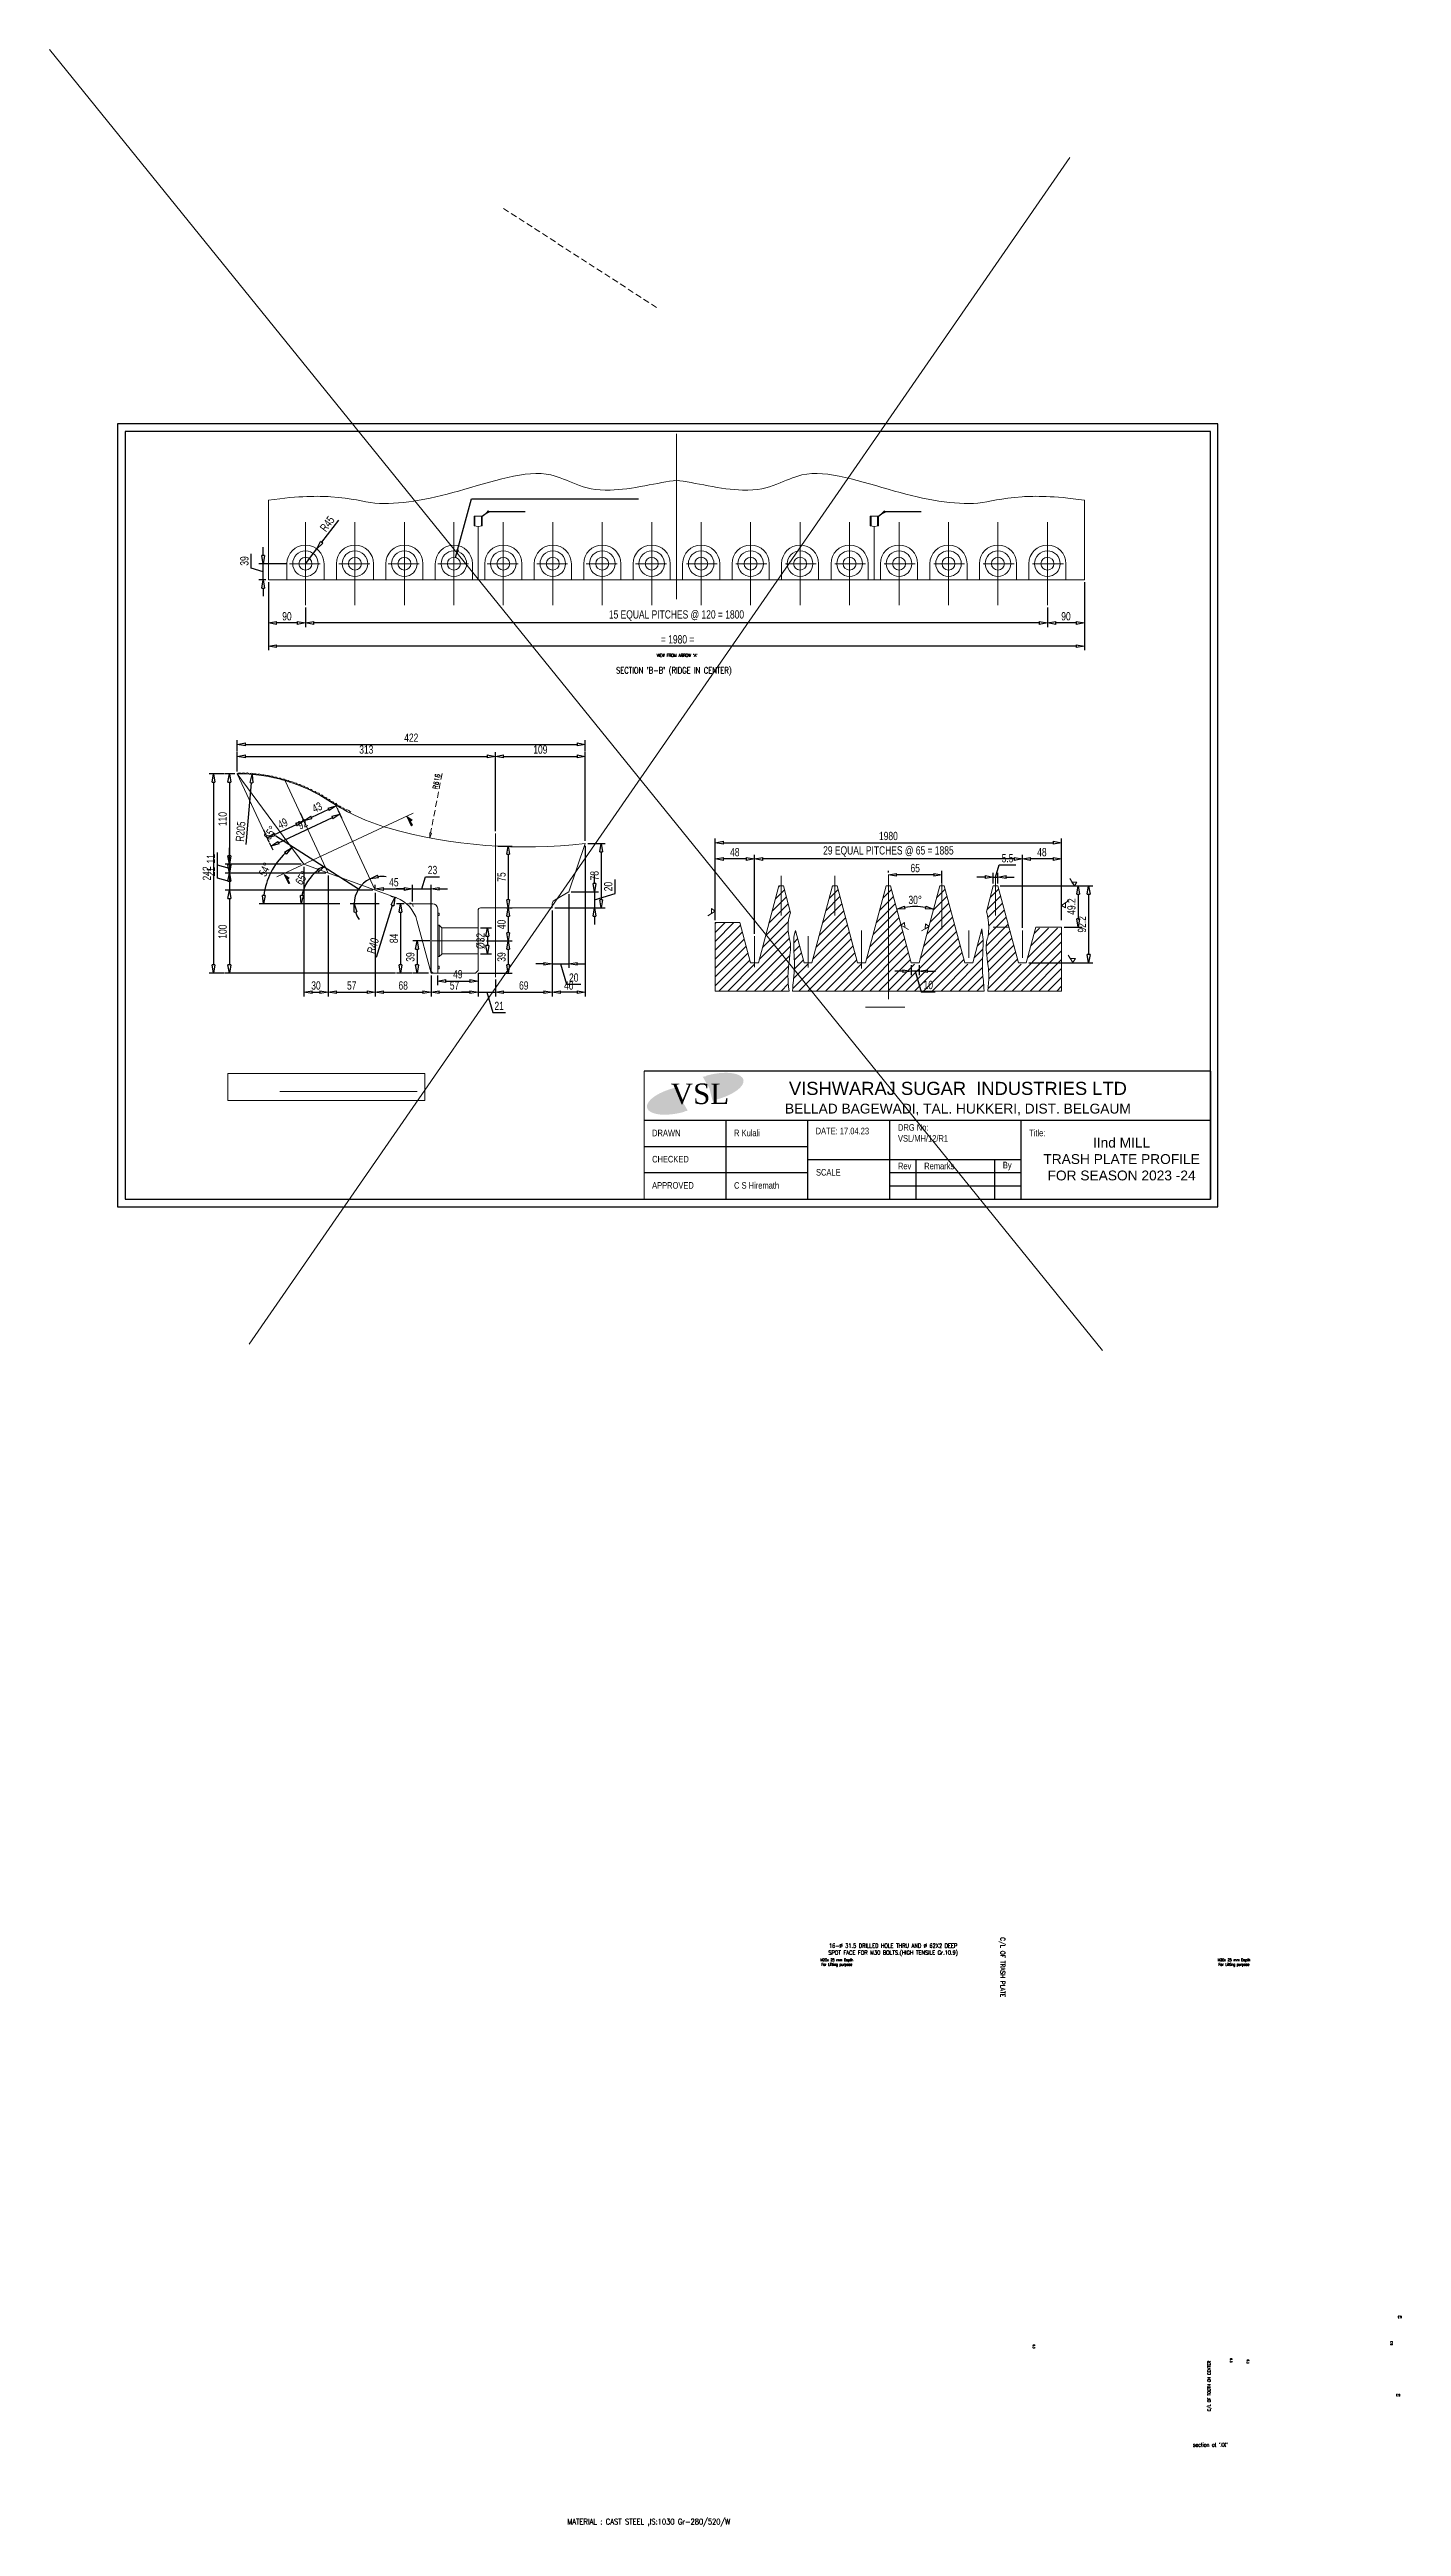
# Model space of a CAD drawing. Header units: millimetres. Extents: x 135002 to 160744, y 22203 to 27033.
# Drawn here: x 135002 to 136642, y 22397 to 25401 of the extents above; entities that cross this region are included whole.
import ezdxf

# ---------------------------------------------------------------- set-up
doc = ezdxf.new("R2010")
doc.units = ezdxf.units.MM
doc.header["$LTSCALE"] = 25
doc.linetypes.add('DASHED', pattern=[0.75, 0.5, -0.25])
doc.layers.get('0').update_dxf_attribs({"linetype": 'CONTINUOUS'})
doc.layers.get('Defpoints').update_dxf_attribs({"linetype": 'CONTINUOUS'})
for name, color, linetype, lineweight in [('04 DIMENSION', 7, 'CONTINUOUS', 18), ('dought line', 6, 'DASHED', 15), ('main', 7, 'CONTINUOUS', 30)]:
    doc.layers.add(name, color=color, linetype=linetype, lineweight=lineweight)
doc.styles.add('arial', font='arial.ttf')
doc.styles.add('DIM-1', font='swisscl.ttf')
doc.styles.add('ROMANC', font='romanc', dxfattribs={"height": 1050})
doc.styles.get("Standard").update_dxf_attribs({"font": 'romans.shx', "width": 0.85, "bigfont": 'fls_ful.shx'})
doc.styles.add('TIMESNEWROMAN', font='times.ttf')
doc.dimstyles.new('DIM-1', dxfattribs={"dimscale": 5, "dimtxt": 2, "dimasz": 2, "dimexe": 1, "dimexo": 0.6, "dimgap": 0.6, "dimtad": 1, "dimdec": 0, "dimzin": 0, "dimdsep": 46, "dimtxsty": 'DIM-1', "dimblk": 'CLOSEDBLANK', "dimcen": 0, "dimclrd": 8, "dimclre": 8, "dimclrt": 6, "dimadec": 0, "dimazin": 0, "dimtfac": 1, "dimtdec": 0, "dimtmove": 1, "dimatfit": 0, "dimfxl": 1, "dimtolj": 1, "dimtzin": 0, "dimarcsym": 1})
doc.dimstyles.new('kulali', dxfattribs={"dimscale": 3, "dimtxt": 2, "dimasz": 2, "dimexe": 1, "dimexo": 0.6, "dimgap": 0.6, "dimtad": 1, "dimdec": 0, "dimzin": 0, "dimdsep": 46, "dimtxsty": 'Standard', "dimblk": 'CLOSEDBLANK', "dimcen": 0.09, "dimclrd": 251, "dimclre": 251, "dimclrt": 4, "dimadec": 1, "dimazin": 0, "dimtfac": 1, "dimtdec": 0, "dimtofl": 0, "dimtmove": 1, "dimatfit": 0, "dimldrblk": 'CLOSEDBLANK', "dimfxl": 1, "dimtolj": 1, "dimtzin": 0, "dimlwd": 9, "dimlwe": 9, "dimarcsym": 0})
pattern_1 = [(45, (59908.611, 16741.997), (-5.3916892, 5.3916892), [])]

msp = doc.modelspace()

# ---------------------------------------------------------------- texts
at = {"color": 1, "style": 'TIMESNEWROMAN'}
msp.add_text('VSL ', height=24.8412, dxfattribs=at).set_placement((135755.273, 24121.959))
msp.add_text('VSL ', height=24.8412, dxfattribs=at).set_placement((135755.273, 24121.959))
at = {"style": 'arial'}
for s, insert, char_height, width, attachment_point in [('VISHWARAJ SUGAR  INDUSTRIES LTD\\P{\\H0.75x;BELLAD BAGEWADI, TAL. HUKKERI, DIST. BELGAUM}', (136103.603, 24128.517), 15.90668, 782.57239, 5), ('{\\fArial Narrow|b0|i0|c0|p34;DRAWN}', (135732.652, 24086.839), 7.95334, 99.41674, 4), ('{\\fArial Narrow|b0|i0|c0|p34;DRAWN}', (135732.652, 24086.839), 7.95334, 99.41674, 4), ('{\\fArial Narrow|b0|i0|c0|p34;R Kulali}', (135832.069, 24086.839), 7.95334, 99.41674, 4), ('{\\fArial Narrow|b0|i0|c0|p34;DATE: 17.04.23}', (135931.016, 24089.182), 7.95334, 89.6894, 4), ('{\\fArial Narrow|b0|i0|c0|p34;DRG No: VSL/MH/12/R1}', (136030.902, 24086.839), 7.95334, 89.6894, 4), ('{\\fArial Narrow|b0|i0|c0|p34;DRG No: VSL/MH/12/R1}', (136030.902, 24086.839), 7.95334, 89.6894, 4), ('{\\fArial Narrow|b0|i0|c0|p34;Title:}', (136189.969, 24086.839), 7.95334, 49.4341, 4), ('{\\fArial Narrow|b0|i0|c0|p34;Title:}', (136189.969, 24086.839), 7.95334, 49.4341, 4), ('{\\fArial Narrow|b0|i0|c0|p34;CHECKED}', (135732.652, 24055.026), 7.95334, 99.41674, 4), ('{\\fArial Narrow|b0|i0|c0|p34;CHECKED}', (135732.652, 24055.026), 7.95334, 99.41674, 4), ('IInd MILL \\PTRASH PLATE PROFILE \\PFOR SEASON 2023 -24', (136302.157, 24055.112), 11.93001, 338.01693, 5), ('{\\fArial Narrow|b0|i0|c0|p34;APPROVED}', (135732.652, 24023.212), 7.95334, 99.41674, 4), ('{\\fArial Narrow|b0|i0|c0|p34;APPROVED}', (135732.652, 24023.212), 7.95334, 99.41674, 4), ('{\\fArial Narrow|b0|i0|c0|p34;C S Hiremath}', (135832.069, 24023.212), 7.95334, 99.41674, 4), ('{\\fArial Narrow|b0|i0|c0|p34;SCALE}', (135931.485, 24039.119), 7.95334, 89.6894, 4), ('{\\fArial Narrow|b0|i0|c0|p34;SCALE}', (135931.485, 24039.119), 7.95334, 89.6894, 4), ('{\\fArial Narrow|b0|i0|c0|p34;Rev}', (136030.902, 24046.717), 7.95334, 22.08602, 4), ('{\\fArial Narrow|b0|i0|c0|p34;Rev}', (136030.902, 24046.717), 7.95334, 22.08602, 4), ('{\\fArial Narrow|b0|i0|c0|p34;Remarks}', (136062.715, 24046.717), 7.95334, 85.71273, 4), ('{\\fArial Narrow|b0|i0|c0|p34;Remarks}', (136062.715, 24046.717), 7.95334, 85.71273, 4), ('{\\fArial Narrow|b0|i0|c0|p34;By}', (136158.155, 24046.717), 7.95334, 22.08602, 4), ('{\\fArial Narrow|b0|i0|c0|p34;By}', (136158.155, 24046.717), 7.95334, 22.08602, 4)]:
    msp.add_mtext(s, dxfattribs=dict(at, insert=insert, char_height=char_height, width=width, attachment_point=attachment_point))
at = {"lineweight": -3, "attachment_point": 5}
for s, insert, char_height, rotation in [('C/L OF TRASH PLATE', (136157.076, 23075.33), 5.625, 270), ('C/L OF TRASH PLATE', (136157.076, 23075.33), 5.625, 270), ('C/L OF TOOTH ON CENTER', (136408.907, 22567.366), 3.75, 90), ('C/L OF TOOTH ON CENTER', (136408.907, 22567.366), 3.75, 90)]:
    msp.add_mtext(s, dxfattribs=dict(at, insert=insert, char_height=char_height, rotation=rotation))
at = {"char_height": 3.25, "attachment_point": 5}
for insert in [(135956.683, 23080.852), (135956.683, 23080.852), (136438.519, 23080.852), (136438.519, 23080.852)]:
    msp.add_mtext('M20x 25 mm Depth \\PFor Lifting purpose', dxfattribs=dict(at, insert=insert))
at = {"color": 4, "attachment_point": 5}
for s, insert, char_height in [("\\A1;section at 'XX'", (136409.754, 22496.284), 4.68), ('\\A1;MATERIAL : CAST STEEL ,IS:1030 Gr-280/520/W', (135728.535, 22401.906), 7.02)]:
    msp.add_mtext(s, dxfattribs=dict(at, insert=insert, char_height=char_height))
at = {"layer": '04 DIMENSION', "style": 'ROMANC', "width": 0.8}
for s, height, p in [("VIEW FROM ARROW 'A'", 3.75, (135738.176, 24664.09)), ("VIEW FROM ARROW 'A'", 3.75, (135738.176, 24664.09)), ("SECTION 'B-B' (RIDGE IN CENTER)", 7.5, (135688.926, 24643.973))]:
    msp.add_text(s, height=height, dxfattribs=at).set_placement(p)
at = {"layer": 'main', "insert": (136025.036, 23096.383), "char_height": 5, "attachment_point": 5}
msp.add_mtext('16-%%C 31.5 DRILLED HOLE THRU AND %%C 62X2 DEEP\\PSPOT FACE FOR M30 BOLTS.(HIGH TENSILE Gr.10.9)', dxfattribs=at)
at = {"layer": 'main', "char_height": 2.5, "attachment_point": 5}
for insert, rotation in [((136639.76, 22651.231), 180), ((136195.852, 22615.452), 270), ((136195.852, 22615.452), 270), ((136629.463, 22619.414), 90), ((136435.007, 22598.692), 266.499026), ((136435.007, 22598.692), 266.499026), ((136455.404, 22597.252), 266.499026), ((136455.404, 22597.252), 266.499026), ((136637.708, 22556.305), 180)]:
    msp.add_mtext('6.3', dxfattribs=dict(at, insert=insert, rotation=rotation))

# ---------------------------------------------------------------- blocks, each defined once
blk = doc.blocks.new('_ClosedBlank')
at = {"color": 0, "linetype": 'ByBlock', "lineweight": -2}
for p, q in [((-1, 0.17), (0, 0)), ((-1, 0.17), (-1, -0.17)), ((0, 0), (-1, -0.17))]:
    blk.add_line(p, q, dxfattribs=at)
blk = doc.blocks.new('*D299')
at = {"layer": '04 DIMENSION', "color": 8, "linetype": 'Continuous', "lineweight": -2, "transparency": 16777216}
for p, q in [((135463, 24319.7), (135442.5, 24319.7)), ((135461.5, 24280.7), (135442.5, 24280.7))]:
    blk.add_line(p, q, dxfattribs=at)
at = {"layer": '04 DIMENSION', "color": 8, "lineweight": -2, "transparency": 16777216}
blk.add_line((135447.5, 24309.7), (135447.5, 24290.7), dxfattribs=at)
at = {"layer": 'Defpoints', "color": 0, "transparency": 16777216}
for p in [(135466, 24319.7), (135447.5, 24280.7), (135464.5, 24280.7)]:
    blk.add_point(p, dxfattribs=at)
at = {"layer": '04 DIMENSION', "color": 8, "lineweight": -2, "transparency": 16777216, "xscale": 10, "yscale": 10, "zscale": 10}
for p, rotation in [((135447.5, 24319.7), 90), ((135447.5, 24280.7), 270)]:
    blk.add_blockref('_ClosedBlank', p, dxfattribs=dict(at, rotation=rotation))
at = {"layer": '04 DIMENSION', "color": 6, "transparency": 16777216, "insert": (135439.4, 24300.2), "char_height": 10, "attachment_point": 5, "rotation": 90, "style": 'DIM-1'}
blk.add_mtext('\\A1;39', dxfattribs=at)
blk = doc.blocks.new('*D251')
at = {"layer": '04 DIMENSION', "color": 8, "linetype": 'Continuous', "lineweight": -2, "transparency": 16777216}
for p, q in [((135545.5, 24434.7), (135563.1, 24434.7)), ((135561.1, 24359.7), (135563.1, 24359.7))]:
    blk.add_line(p, q, dxfattribs=at)
at = {"layer": '04 DIMENSION', "color": 8, "lineweight": -2, "transparency": 16777216}
blk.add_line((135558.1, 24424.7), (135558.1, 24369.7), dxfattribs=at)
at = {"layer": 'Defpoints', "color": 0, "transparency": 16777216}
for p in [(135542.5, 24434.7), (135558.1, 24359.7), (135558.1, 24359.7)]:
    blk.add_point(p, dxfattribs=at)
at = {"layer": '04 DIMENSION', "color": 8, "lineweight": -2, "transparency": 16777216, "xscale": 10, "yscale": 10, "zscale": 10}
for p, rotation in [((135558.1, 24434.7), 90), ((135558.1, 24359.7), 270)]:
    blk.add_blockref('_ClosedBlank', p, dxfattribs=dict(at, rotation=rotation))
at = {"layer": '04 DIMENSION', "color": 6, "transparency": 16777216, "insert": (135550, 24397.2), "char_height": 10, "attachment_point": 5, "rotation": 90, "style": 'DIM-1'}
blk.add_mtext('\\A1;75', dxfattribs=at)
blk = doc.blocks.new('*D300')
at = {"layer": '04 DIMENSION', "color": 8, "linetype": 'Continuous', "lineweight": -2, "transparency": 16777216}
for p, q in [((135229.5, 24525.3), (135229.5, 24548.5)), ((135542.5, 24452.9), (135542.5, 24548.5))]:
    blk.add_line(p, q, dxfattribs=at)
at = {"layer": '04 DIMENSION', "color": 8, "lineweight": -2, "transparency": 16777216}
blk.add_line((135239.5, 24543.5), (135532.5, 24543.5), dxfattribs=at)
at = {"layer": 'Defpoints', "color": 0, "transparency": 16777216}
for p in [(135542.5, 24543.5), (135229.5, 24522.3), (135542.5, 24449.9)]:
    blk.add_point(p, dxfattribs=at)
at = {"layer": '04 DIMENSION', "color": 8, "lineweight": -2, "transparency": 16777216, "xscale": 10, "yscale": 10, "zscale": 10, "rotation": 180}
blk.add_blockref('_ClosedBlank', (135229.5, 24543.5), dxfattribs=at)
at = {"layer": '04 DIMENSION', "color": 8, "lineweight": -2, "transparency": 16777216, "xscale": 10, "yscale": 10, "zscale": 10}
blk.add_blockref('_ClosedBlank', (135542.5, 24543.5), dxfattribs=at)
at = {"layer": '04 DIMENSION', "color": 6, "transparency": 16777216, "insert": (135386, 24551.7), "char_height": 10, "attachment_point": 5, "style": 'DIM-1'}
blk.add_mtext('\\A1;313', dxfattribs=at)
blk = doc.blocks.new('*D301')
at = {"layer": '04 DIMENSION', "color": 8, "linetype": 'Continuous', "lineweight": -2, "transparency": 16777216}
for p, q in [((135542.5, 24514.3), (135542.5, 24548.5)), ((135651.6, 24440.9), (135651.6, 24548.5))]:
    blk.add_line(p, q, dxfattribs=at)
at = {"layer": '04 DIMENSION', "color": 8, "lineweight": -2, "transparency": 16777216}
blk.add_line((135552.5, 24543.5), (135641.6, 24543.5), dxfattribs=at)
at = {"layer": 'Defpoints', "color": 0, "transparency": 16777216}
for p in [(135651.6, 24543.5), (135542.5, 24511.3), (135651.6, 24437.9)]:
    blk.add_point(p, dxfattribs=at)
at = {"layer": '04 DIMENSION', "color": 8, "lineweight": -2, "transparency": 16777216, "xscale": 10, "yscale": 10, "zscale": 10, "rotation": 180}
blk.add_blockref('_ClosedBlank', (135542.5, 24543.5), dxfattribs=at)
at = {"layer": '04 DIMENSION', "color": 8, "lineweight": -2, "transparency": 16777216, "xscale": 10, "yscale": 10, "zscale": 10}
blk.add_blockref('_ClosedBlank', (135651.6, 24543.5), dxfattribs=at)
at = {"layer": '04 DIMENSION', "color": 6, "transparency": 16777216, "insert": (135597.1, 24551.7), "char_height": 10, "attachment_point": 5, "style": 'DIM-1'}
blk.add_mtext('\\A1;109', dxfattribs=at)
blk = doc.blocks.new('*D302')
at = {"layer": '04 DIMENSION', "color": 8, "linetype": 'Continuous', "lineweight": -2, "transparency": 16777216}
for p, q in [((135654.6, 24437.9), (135675.9, 24437.9)), ((135614.5, 24359.7), (135675.9, 24359.7))]:
    blk.add_line(p, q, dxfattribs=at)
at = {"layer": '04 DIMENSION', "color": 8, "lineweight": -2, "transparency": 16777216}
blk.add_line((135670.9, 24427.9), (135670.9, 24369.7), dxfattribs=at)
at = {"layer": 'Defpoints', "color": 0, "transparency": 16777216}
for p in [(135651.6, 24437.9), (135611.5, 24359.7), (135670.9, 24359.7)]:
    blk.add_point(p, dxfattribs=at)
at = {"layer": '04 DIMENSION', "color": 8, "lineweight": -2, "transparency": 16777216, "xscale": 10, "yscale": 10, "zscale": 10}
for p, rotation in [((135670.9, 24437.9), 90), ((135670.9, 24359.7), 270)]:
    blk.add_blockref('_ClosedBlank', p, dxfattribs=dict(at, rotation=rotation))
at = {"layer": '04 DIMENSION', "color": 6, "transparency": 16777216, "insert": (135662.8, 24398.8), "char_height": 10, "attachment_point": 5, "rotation": 90, "style": 'DIM-1'}
blk.add_mtext('\\A1;78', dxfattribs=at)
blk = doc.blocks.new('*D303')
at = {"layer": '04 DIMENSION', "color": 8, "linetype": 'Continuous', "lineweight": -2, "transparency": 16777216}
for p, q in [((135464.5, 24277.7), (135464.5, 24252.5)), ((135521.5, 24280.7), (135521.5, 24252.5))]:
    blk.add_line(p, q, dxfattribs=at)
at = {"layer": '04 DIMENSION', "color": 8, "lineweight": -2, "transparency": 16777216}
blk.add_line((135474.5, 24257.5), (135511.5, 24257.5), dxfattribs=at)
at = {"layer": 'Defpoints', "color": 0, "transparency": 16777216}
for p in [(135464.5, 24280.7), (135521.5, 24283.7), (135521.5, 24257.5)]:
    blk.add_point(p, dxfattribs=at)
at = {"layer": '04 DIMENSION', "color": 8, "lineweight": -2, "transparency": 16777216, "xscale": 10, "yscale": 10, "zscale": 10, "rotation": 180}
blk.add_blockref('_ClosedBlank', (135464.5, 24257.5), dxfattribs=at)
at = {"layer": '04 DIMENSION', "color": 8, "lineweight": -2, "transparency": 16777216, "xscale": 10, "yscale": 10, "zscale": 10}
blk.add_blockref('_ClosedBlank', (135521.5, 24257.5), dxfattribs=at)
at = {"layer": '04 DIMENSION', "color": 6, "transparency": 16777216, "insert": (135493, 24265.6), "char_height": 10, "attachment_point": 5, "style": 'DIM-1'}
blk.add_mtext('\\A1;57', dxfattribs=at)
blk = doc.blocks.new('*D304')
at = {"layer": '04 DIMENSION', "color": 8, "linetype": 'Continuous', "lineweight": -2, "transparency": 16777216}
for p, q in [((135556.1, 24359.7), (135563.1, 24359.7)), ((135531.8, 24319.7), (135563.1, 24319.7))]:
    blk.add_line(p, q, dxfattribs=at)
at = {"layer": '04 DIMENSION', "color": 8, "lineweight": -2, "transparency": 16777216}
blk.add_line((135558.1, 24349.7), (135558.1, 24329.7), dxfattribs=at)
at = {"layer": 'Defpoints', "color": 0, "transparency": 16777216}
for p in [(135553.1, 24359.7), (135528.8, 24319.7), (135558.1, 24319.7)]:
    blk.add_point(p, dxfattribs=at)
at = {"layer": '04 DIMENSION', "color": 8, "lineweight": -2, "transparency": 16777216, "xscale": 10, "yscale": 10, "zscale": 10}
for p, rotation in [((135558.1, 24359.7), 90), ((135558.1, 24319.7), 270)]:
    blk.add_blockref('_ClosedBlank', p, dxfattribs=dict(at, rotation=rotation))
at = {"layer": '04 DIMENSION', "color": 6, "transparency": 16777216, "insert": (135550, 24339.7), "char_height": 10, "attachment_point": 5, "rotation": 90, "style": 'DIM-1'}
blk.add_mtext('\\A1;40', dxfattribs=at)
blk = doc.blocks.new('*D305')
at = {"layer": '04 DIMENSION', "color": 8, "linetype": 'Continuous', "lineweight": -2, "transparency": 16777216}
for p, q in [((135537.7, 24319.7), (135563.1, 24319.7)), ((135521.5, 24280.7), (135563.1, 24280.7))]:
    blk.add_line(p, q, dxfattribs=at)
at = {"layer": '04 DIMENSION', "color": 8, "lineweight": -2, "transparency": 16777216}
blk.add_line((135558.1, 24309.7), (135558.1, 24290.7), dxfattribs=at)
at = {"layer": 'Defpoints', "color": 0, "transparency": 16777216}
for p in [(135534.7, 24319.7), (135518.5, 24280.7), (135558.1, 24280.7)]:
    blk.add_point(p, dxfattribs=at)
at = {"layer": '04 DIMENSION', "color": 8, "lineweight": -2, "transparency": 16777216, "xscale": 10, "yscale": 10, "zscale": 10}
for p, rotation in [((135558.1, 24319.7), 90), ((135558.1, 24280.7), 270)]:
    blk.add_blockref('_ClosedBlank', p, dxfattribs=dict(at, rotation=rotation))
at = {"layer": '04 DIMENSION', "color": 6, "transparency": 16777216, "insert": (135550, 24300.2), "char_height": 10, "attachment_point": 5, "rotation": 90, "style": 'DIM-1'}
blk.add_mtext('\\A1;39', dxfattribs=at)
blk = doc.blocks.new('*D306')
at = {"layer": '04 DIMENSION', "color": 8, "linetype": 'Continuous', "lineweight": -2, "transparency": 16777216}
for p, q in [((135521.5, 24273.3), (135521.5, 24252.5)), ((135542.5, 24272.9), (135542.5, 24252.5))]:
    blk.add_line(p, q, dxfattribs=at)
at = {"layer": '04 DIMENSION', "color": 8, "lineweight": -2, "transparency": 16777216}
for p, q in [((135511.5, 24257.5), (135501.5, 24257.5)), ((135521.5, 24257.5), (135542.5, 24257.5)), ((135521.5, 24257.5), (135542.5, 24257.5)), ((135532, 24257.5), (135539.4, 24232.9)), ((135552.5, 24257.5), (135562.5, 24257.5)), ((135539.4, 24232.9), (135554.8, 24232.9))]:
    blk.add_line(p, q, dxfattribs=at)
at = {"layer": 'Defpoints', "color": 0, "transparency": 16777216}
for p in [(135521.5, 24276.3), (135542.5, 24275.9), (135542.5, 24257.5)]:
    blk.add_point(p, dxfattribs=at)
at = {"layer": '04 DIMENSION', "color": 8, "lineweight": -2, "transparency": 16777216, "xscale": 10, "yscale": 10, "zscale": 10}
blk.add_blockref('_ClosedBlank', (135521.5, 24257.5), dxfattribs=at)
at = {"layer": '04 DIMENSION', "color": 8, "lineweight": -2, "transparency": 16777216, "xscale": 10, "yscale": 10, "zscale": 10, "rotation": 180}
blk.add_blockref('_ClosedBlank', (135542.5, 24257.5), dxfattribs=at)
at = {"layer": '04 DIMENSION', "color": 6, "transparency": 16777216, "insert": (135547.1, 24240.9), "char_height": 10, "attachment_point": 5, "style": 'DIM-1'}
blk.add_mtext('\\A1;21', dxfattribs=at)
blk = doc.blocks.new('*D252')
at = {"layer": '04 DIMENSION', "color": 8, "linetype": 'Continuous', "lineweight": -2, "transparency": 16777216}
for p, q in [((135611.5, 24356.7), (135611.5, 24252.5)), ((135542.5, 24269.6), (135542.5, 24252.5))]:
    blk.add_line(p, q, dxfattribs=at)
at = {"layer": '04 DIMENSION', "color": 8, "lineweight": -2, "transparency": 16777216}
blk.add_line((135552.5, 24257.5), (135601.5, 24257.5), dxfattribs=at)
at = {"layer": 'Defpoints', "color": 0, "transparency": 16777216}
for p in [(135611.5, 24359.7), (135542.5, 24272.6), (135611.5, 24257.5)]:
    blk.add_point(p, dxfattribs=at)
at = {"layer": '04 DIMENSION', "color": 8, "lineweight": -2, "transparency": 16777216, "xscale": 10, "yscale": 10, "zscale": 10, "rotation": 180}
blk.add_blockref('_ClosedBlank', (135542.5, 24257.5), dxfattribs=at)
at = {"layer": '04 DIMENSION', "color": 8, "lineweight": -2, "transparency": 16777216, "xscale": 10, "yscale": 10, "zscale": 10}
blk.add_blockref('_ClosedBlank', (135611.5, 24257.5), dxfattribs=at)
at = {"layer": '04 DIMENSION', "color": 6, "transparency": 16777216, "insert": (135577, 24265.6), "char_height": 10, "attachment_point": 5, "style": 'DIM-1'}
blk.add_mtext('\\A1;69', dxfattribs=at)
blk = doc.blocks.new('*D307')
at = {"layer": '04 DIMENSION', "color": 8, "linetype": 'Continuous', "lineweight": -2, "transparency": 16777216}
for p, q in [((135651.6, 24434.9), (135651.6, 24252.5)), ((135611.5, 24295.1), (135611.5, 24252.5))]:
    blk.add_line(p, q, dxfattribs=at)
at = {"layer": '04 DIMENSION', "color": 8, "lineweight": -2, "transparency": 16777216}
blk.add_line((135641.6, 24257.5), (135621.5, 24257.5), dxfattribs=at)
at = {"layer": 'Defpoints', "color": 0, "transparency": 16777216}
for p in [(135651.6, 24437.9), (135611.5, 24298.1), (135611.5, 24257.5)]:
    blk.add_point(p, dxfattribs=at)
at = {"layer": '04 DIMENSION', "color": 8, "lineweight": -2, "transparency": 16777216, "xscale": 10, "yscale": 10, "zscale": 10, "rotation": 180}
blk.add_blockref('_ClosedBlank', (135611.5, 24257.5), dxfattribs=at)
at = {"layer": '04 DIMENSION', "color": 8, "lineweight": -2, "transparency": 16777216, "xscale": 10, "yscale": 10, "zscale": 10}
blk.add_blockref('_ClosedBlank', (135651.6, 24257.5), dxfattribs=at)
at = {"layer": '04 DIMENSION', "color": 6, "transparency": 16777216, "insert": (135631.6, 24265.6), "char_height": 10, "attachment_point": 5, "style": 'DIM-1'}
blk.add_mtext('\\A1;40', dxfattribs=at)
blk = doc.blocks.new('*D308')
at = {"layer": '04 DIMENSION', "color": 8, "lineweight": -2, "transparency": 16777216}
blk.add_line((135340.2, 24479.2), (135319.3, 24469.4), dxfattribs=at)
at = {"layer": '04 DIMENSION', "color": 8, "linetype": 'Continuous', "lineweight": -2, "transparency": 16777216}
for p, q in [((135350.5, 24480.7), (135351.4, 24478.9)), ((135311.5, 24462.5), (135312.4, 24460.7))]:
    blk.add_line(p, q, dxfattribs=at)
at = {"layer": 'Defpoints', "color": 0, "transparency": 16777216}
for p in [(135349.3, 24483.4), (135310.2, 24465.2), (135310.2, 24465.2)]:
    blk.add_point(p, dxfattribs=at)
at = {"layer": '04 DIMENSION', "color": 8, "lineweight": -2, "transparency": 16777216, "xscale": 10, "yscale": 10, "zscale": 10}
for p, rotation in [((135349.3, 24483.4), 24.96700444801821), ((135310.2, 24465.2), 204.9670044480182)]:
    blk.add_blockref('_ClosedBlank', p, dxfattribs=dict(at, rotation=rotation))
at = {"layer": '04 DIMENSION', "color": 6, "transparency": 16777216, "insert": (135326.3, 24481.7), "char_height": 10, "attachment_point": 5, "rotation": 24.967, "style": 'DIM-1'}
blk.add_mtext('\\A1;43', dxfattribs=at)
blk = doc.blocks.new('*D309')
at = {"layer": '04 DIMENSION', "color": 8, "linetype": 'Continuous', "lineweight": -2, "transparency": 16777216}
for p, q in [((135261.1, 24454.3), (135267.8, 24439.9)), ((135305.7, 24475), (135312.4, 24460.7))]:
    blk.add_line(p, q, dxfattribs=at)
at = {"layer": '04 DIMENSION', "color": 8, "lineweight": -2, "transparency": 16777216}
blk.add_line((135274.7, 24448.7), (135301.2, 24461), dxfattribs=at)
at = {"layer": 'Defpoints', "color": 0, "transparency": 16777216}
for p in [(135304.4, 24477.7), (135259.8, 24457), (135310.2, 24465.2)]:
    blk.add_point(p, dxfattribs=at)
at = {"layer": '04 DIMENSION', "color": 8, "lineweight": -2, "transparency": 16777216, "xscale": 10, "yscale": 10, "zscale": 10}
for p, rotation in [((135265.7, 24444.5), 204.967004447997), ((135310.2, 24465.2), 24.96700444799705)]:
    blk.add_blockref('_ClosedBlank', p, dxfattribs=dict(at, rotation=rotation))
at = {"layer": '04 DIMENSION', "color": 6, "transparency": 16777216, "insert": (135284.5, 24462.2), "char_height": 10, "attachment_point": 5, "rotation": 24.967, "style": 'DIM-1'}
blk.add_mtext('\\A1;49', dxfattribs=at)
blk = doc.blocks.new('*D310')
at = {"layer": '04 DIMENSION', "color": 8, "linetype": 'Continuous', "lineweight": -2, "transparency": 16777216}
for p, q in [((135431.7, 24364.7), (135422.5, 24364.7)), ((135441.5, 24280.7), (135422.5, 24280.7))]:
    blk.add_line(p, q, dxfattribs=at)
at = {"layer": '04 DIMENSION', "color": 8, "lineweight": -2, "transparency": 16777216}
blk.add_line((135427.5, 24354.7), (135427.5, 24290.7), dxfattribs=at)
at = {"layer": 'Defpoints', "color": 0, "transparency": 16777216}
for p in [(135434.7, 24364.7), (135427.5, 24280.7), (135444.5, 24280.7)]:
    blk.add_point(p, dxfattribs=at)
at = {"layer": '04 DIMENSION', "color": 8, "lineweight": -2, "transparency": 16777216, "xscale": 10, "yscale": 10, "zscale": 10}
for p, rotation in [((135427.5, 24364.7), 90), ((135427.5, 24280.7), 270)]:
    blk.add_blockref('_ClosedBlank', p, dxfattribs=dict(at, rotation=rotation))
at = {"layer": '04 DIMENSION', "color": 6, "transparency": 16777216, "insert": (135419.4, 24322.7), "char_height": 10, "attachment_point": 5, "rotation": 90, "style": 'DIM-1'}
blk.add_mtext('\\A1;84', dxfattribs=at)
blk = doc.blocks.new('*D311')
at = {"layer": '04 DIMENSION', "color": 8, "lineweight": -2, "transparency": 16777216}
for p, q in [((135662.8, 24389.3), (135662.8, 24399.3)), ((135687.7, 24377), (135687.7, 24394.2)), ((135662.8, 24379.3), (135662.8, 24359.7)), ((135662.8, 24379.3), (135662.8, 24359.7)), ((135662.8, 24369.5), (135687.7, 24377)), ((135662.8, 24349.7), (135662.8, 24339.7))]:
    blk.add_line(p, q, dxfattribs=at)
at = {"layer": '04 DIMENSION', "color": 8, "linetype": 'Continuous', "lineweight": -2, "transparency": 16777216}
for p, q in [((135634.6, 24379.3), (135667.8, 24379.3)), ((135634.6, 24359.7), (135667.8, 24359.7))]:
    blk.add_line(p, q, dxfattribs=at)
at = {"layer": 'Defpoints', "color": 0, "transparency": 16777216}
for p in [(135631.6, 24379.3), (135631.6, 24359.7), (135662.8, 24359.7)]:
    blk.add_point(p, dxfattribs=at)
at = {"layer": '04 DIMENSION', "color": 8, "lineweight": -2, "transparency": 16777216, "xscale": 10, "yscale": 10, "zscale": 10}
for p, rotation in [((135662.8, 24379.3), 270), ((135662.8, 24359.7), 90)]:
    blk.add_blockref('_ClosedBlank', p, dxfattribs=dict(at, rotation=rotation))
at = {"layer": '04 DIMENSION', "color": 6, "transparency": 16777216, "insert": (135679.5, 24385.6), "char_height": 10, "attachment_point": 5, "rotation": 90, "style": 'DIM-1'}
blk.add_mtext('\\A1;20', dxfattribs=at)
blk = doc.blocks.new('*D253')
at = {"layer": '04 DIMENSION', "color": 8, "linetype": 'Continuous', "lineweight": -2, "transparency": 16777216}
for p, q in [((135631.6, 24376.3), (135631.6, 24286.9)), ((135611.5, 24341.3), (135611.5, 24286.9))]:
    blk.add_line(p, q, dxfattribs=at)
at = {"layer": '04 DIMENSION', "color": 8, "lineweight": -2, "transparency": 16777216}
for p, q in [((135601.5, 24291.9), (135591.5, 24291.9)), ((135611.5, 24291.9), (135631.6, 24291.9)), ((135611.5, 24291.9), (135631.6, 24291.9)), ((135621.6, 24291.9), (135629, 24267.1)), ((135629, 24267.1), (135646.2, 24267.1)), ((135641.6, 24291.9), (135651.6, 24291.9))]:
    blk.add_line(p, q, dxfattribs=at)
at = {"layer": 'Defpoints', "color": 0, "transparency": 16777216}
for p in [(135631.6, 24379.3), (135611.5, 24344.3), (135631.6, 24291.9)]:
    blk.add_point(p, dxfattribs=at)
at = {"layer": '04 DIMENSION', "color": 8, "lineweight": -2, "transparency": 16777216, "xscale": 10, "yscale": 10, "zscale": 10}
blk.add_blockref('_ClosedBlank', (135611.5, 24291.9), dxfattribs=at)
at = {"layer": '04 DIMENSION', "color": 8, "lineweight": -2, "transparency": 16777216, "xscale": 10, "yscale": 10, "zscale": 10, "rotation": 180}
blk.add_blockref('_ClosedBlank', (135631.6, 24291.9), dxfattribs=at)
at = {"layer": '04 DIMENSION', "color": 6, "transparency": 16777216, "insert": (135637.6, 24275.2), "char_height": 10, "attachment_point": 5, "style": 'DIM-1'}
blk.add_mtext('\\A1;20', dxfattribs=at)
blk = doc.blocks.new('*D312')
at = {"layer": '04 DIMENSION', "color": 8, "linetype": 'Continuous', "lineweight": -2, "transparency": 16777216}
for p, q in [((135310.1, 24409.7), (135310.1, 24252.5)), ((135339.7, 24399), (135339.7, 24252.5))]:
    blk.add_line(p, q, dxfattribs=at)
at = {"layer": '04 DIMENSION', "color": 8, "lineweight": -2, "transparency": 16777216}
blk.add_line((135320.1, 24257.5), (135329.7, 24257.5), dxfattribs=at)
at = {"layer": 'Defpoints', "color": 0, "transparency": 16777216}
for p in [(135310.1, 24412.7), (135339.7, 24402), (135339.7, 24257.5)]:
    blk.add_point(p, dxfattribs=at)
at = {"layer": '04 DIMENSION', "color": 8, "lineweight": -2, "transparency": 16777216, "xscale": 10, "yscale": 10, "zscale": 10, "rotation": 180}
blk.add_blockref('_ClosedBlank', (135310.1, 24257.5), dxfattribs=at)
at = {"layer": '04 DIMENSION', "color": 8, "lineweight": -2, "transparency": 16777216, "xscale": 10, "yscale": 10, "zscale": 10}
blk.add_blockref('_ClosedBlank', (135339.7, 24257.5), dxfattribs=at)
at = {"layer": '04 DIMENSION', "color": 6, "transparency": 16777216, "insert": (135324.9, 24265.6), "char_height": 10, "attachment_point": 5, "style": 'DIM-1'}
blk.add_mtext('\\A1;30', dxfattribs=at)
blk = doc.blocks.new('*D313')
at = {"layer": '04 DIMENSION', "color": 8, "linetype": 'Continuous', "lineweight": -2, "transparency": 16777216}
for p, q in [((135339.7, 24369.2), (135339.7, 24252.5)), ((135396.9, 24378.2), (135396.9, 24252.5))]:
    blk.add_line(p, q, dxfattribs=at)
at = {"layer": '04 DIMENSION', "color": 8, "lineweight": -2, "transparency": 16777216}
blk.add_line((135349.7, 24257.5), (135386.9, 24257.5), dxfattribs=at)
at = {"layer": 'Defpoints', "color": 0, "transparency": 16777216}
for p in [(135339.7, 24372.2), (135396.9, 24381.2), (135396.9, 24257.5)]:
    blk.add_point(p, dxfattribs=at)
at = {"layer": '04 DIMENSION', "color": 8, "lineweight": -2, "transparency": 16777216, "xscale": 10, "yscale": 10, "zscale": 10, "rotation": 180}
blk.add_blockref('_ClosedBlank', (135339.7, 24257.5), dxfattribs=at)
at = {"layer": '04 DIMENSION', "color": 8, "lineweight": -2, "transparency": 16777216, "xscale": 10, "yscale": 10, "zscale": 10}
blk.add_blockref('_ClosedBlank', (135396.9, 24257.5), dxfattribs=at)
at = {"layer": '04 DIMENSION', "color": 6, "transparency": 16777216, "insert": (135368.3, 24265.6), "char_height": 10, "attachment_point": 5, "style": 'DIM-1'}
blk.add_mtext('\\A1;57', dxfattribs=at)
blk = doc.blocks.new('*D254')
at = {"layer": '04 DIMENSION', "color": 8, "linetype": 'Continuous', "lineweight": -2, "transparency": 16777216}
for p, q in [((135396.9, 24289.4), (135396.9, 24252.5)), ((135464.5, 24271.2), (135464.5, 24252.5))]:
    blk.add_line(p, q, dxfattribs=at)
at = {"layer": '04 DIMENSION', "color": 8, "lineweight": -2, "transparency": 16777216}
blk.add_line((135406.9, 24257.5), (135454.5, 24257.5), dxfattribs=at)
at = {"layer": 'Defpoints', "color": 0, "transparency": 16777216}
for p in [(135396.9, 24292.4), (135464.5, 24274.2), (135464.5, 24257.5)]:
    blk.add_point(p, dxfattribs=at)
at = {"layer": '04 DIMENSION', "color": 8, "lineweight": -2, "transparency": 16777216, "xscale": 10, "yscale": 10, "zscale": 10, "rotation": 180}
blk.add_blockref('_ClosedBlank', (135396.9, 24257.5), dxfattribs=at)
at = {"layer": '04 DIMENSION', "color": 8, "lineweight": -2, "transparency": 16777216, "xscale": 10, "yscale": 10, "zscale": 10}
blk.add_blockref('_ClosedBlank', (135464.5, 24257.5), dxfattribs=at)
at = {"layer": '04 DIMENSION', "color": 6, "transparency": 16777216, "insert": (135430.7, 24265.6), "char_height": 10, "attachment_point": 5, "style": 'DIM-1'}
blk.add_mtext('\\A1;68', dxfattribs=at)
blk = doc.blocks.new('*D314')
at = {"layer": '04 DIMENSION', "color": 8, "linetype": 'Continuous', "lineweight": -2, "transparency": 16777216}
for p, q in [((135226.5, 24522.3), (135214.9, 24522.3)), ((135307.1, 24412.7), (135214.9, 24412.7))]:
    blk.add_line(p, q, dxfattribs=at)
at = {"layer": '04 DIMENSION', "color": 8, "lineweight": -2, "transparency": 16777216}
blk.add_line((135219.9, 24512.3), (135219.9, 24422.7), dxfattribs=at)
at = {"layer": 'Defpoints', "color": 0, "transparency": 16777216}
for p in [(135229.5, 24522.3), (135219.9, 24412.7), (135310.1, 24412.7)]:
    blk.add_point(p, dxfattribs=at)
at = {"layer": '04 DIMENSION', "color": 8, "lineweight": -2, "transparency": 16777216, "xscale": 10, "yscale": 10, "zscale": 10}
for p, rotation in [((135219.9, 24522.3), 90), ((135219.9, 24412.7), 270)]:
    blk.add_blockref('_ClosedBlank', p, dxfattribs=dict(at, rotation=rotation))
at = {"layer": '04 DIMENSION', "color": 6, "transparency": 16777216, "insert": (135211.7, 24467.5), "char_height": 10, "attachment_point": 5, "rotation": 90, "style": 'DIM-1'}
blk.add_mtext('\\A1;110', dxfattribs=at)
blk = doc.blocks.new('*D255')
at = {"layer": '04 DIMENSION', "color": 8, "lineweight": -2, "transparency": 16777216}
for p, q in [((135205.4, 24411.7), (135205.4, 24426.9)), ((135219.9, 24422.7), (135219.9, 24432.7)), ((135219.9, 24407.4), (135205.4, 24411.7)), ((135219.9, 24412.7), (135219.9, 24402)), ((135219.9, 24412.7), (135219.9, 24402)), ((135219.9, 24392), (135219.9, 24382))]:
    blk.add_line(p, q, dxfattribs=at)
at = {"layer": '04 DIMENSION', "color": 8, "linetype": 'Continuous', "lineweight": -2, "transparency": 16777216}
for p, q in [((135250.1, 24412.7), (135214.9, 24412.7)), ((135336.7, 24402), (135214.9, 24402))]:
    blk.add_line(p, q, dxfattribs=at)
at = {"layer": 'Defpoints', "color": 0, "transparency": 16777216}
for p in [(135219.9, 24402), (135253.1, 24412.7), (135339.7, 24402)]:
    blk.add_point(p, dxfattribs=at)
at = {"layer": '04 DIMENSION', "color": 8, "lineweight": -2, "transparency": 16777216, "xscale": 10, "yscale": 10, "zscale": 10}
for p, rotation in [((135219.9, 24412.7), 270), ((135219.9, 24402), 90)]:
    blk.add_blockref('_ClosedBlank', p, dxfattribs=dict(at, rotation=rotation))
at = {"layer": '04 DIMENSION', "color": 6, "transparency": 16777216, "insert": (135197.4, 24419.3), "char_height": 10, "attachment_point": 5, "rotation": 90, "style": 'DIM-1'}
blk.add_mtext('\\A1;11', dxfattribs=at)
blk = doc.blocks.new('*D256')
at = {"layer": '04 DIMENSION', "color": 8, "lineweight": -2, "transparency": 16777216}
for p, q in [((135219.9, 24412), (135219.9, 24422)), ((135205.3, 24395.9), (135205.3, 24411.3)), ((135219.9, 24391.6), (135205.3, 24395.9)), ((135219.9, 24402), (135219.9, 24381.2)), ((135219.9, 24402), (135219.9, 24381.2)), ((135219.9, 24371.2), (135219.9, 24361.2))]:
    blk.add_line(p, q, dxfattribs=at)
at = {"layer": '04 DIMENSION', "color": 8, "linetype": 'Continuous', "lineweight": -2, "transparency": 16777216}
for p, q in [((135245.5, 24402), (135214.9, 24402)), ((135393.9, 24381.2), (135214.9, 24381.2))]:
    blk.add_line(p, q, dxfattribs=at)
at = {"layer": 'Defpoints', "color": 0, "transparency": 16777216}
for p in [(135248.5, 24402), (135219.9, 24381.2), (135396.9, 24381.2)]:
    blk.add_point(p, dxfattribs=at)
at = {"layer": '04 DIMENSION', "color": 8, "lineweight": -2, "transparency": 16777216, "xscale": 10, "yscale": 10, "zscale": 10}
for p, rotation in [((135219.9, 24402), 270), ((135219.9, 24381.2), 90)]:
    blk.add_blockref('_ClosedBlank', p, dxfattribs=dict(at, rotation=rotation))
at = {"layer": '04 DIMENSION', "color": 6, "transparency": 16777216, "insert": (135197.3, 24403.6), "char_height": 10, "attachment_point": 5, "rotation": 90, "style": 'DIM-1'}
blk.add_mtext('\\A1;21', dxfattribs=at)
blk = doc.blocks.new('*D257')
at = {"layer": '04 DIMENSION', "color": 8, "linetype": 'Continuous', "lineweight": -2, "transparency": 16777216}
for p, q in [((135259.7, 24381.2), (135214.9, 24381.2)), ((135421.5, 24280.7), (135214.9, 24280.7))]:
    blk.add_line(p, q, dxfattribs=at)
at = {"layer": '04 DIMENSION', "color": 8, "lineweight": -2, "transparency": 16777216}
blk.add_line((135219.9, 24371.2), (135219.9, 24290.7), dxfattribs=at)
at = {"layer": 'Defpoints', "color": 0, "transparency": 16777216}
for p in [(135262.7, 24381.2), (135219.9, 24280.7), (135424.5, 24280.7)]:
    blk.add_point(p, dxfattribs=at)
at = {"layer": '04 DIMENSION', "color": 8, "lineweight": -2, "transparency": 16777216, "xscale": 10, "yscale": 10, "zscale": 10}
for p, rotation in [((135219.9, 24381.2), 90), ((135219.9, 24280.7), 270)]:
    blk.add_blockref('_ClosedBlank', p, dxfattribs=dict(at, rotation=rotation))
at = {"layer": '04 DIMENSION', "color": 6, "transparency": 16777216, "insert": (135211.7, 24330.9), "char_height": 10, "attachment_point": 5, "rotation": 90, "style": 'DIM-1'}
blk.add_mtext('\\A1;100', dxfattribs=at)
blk = doc.blocks.new('*D315')
at = {"layer": 'Defpoints', "color": 0, "ltscale": 0.6, "transparency": 16777216}
for p in [(135579.4, 25049.2), (135462.9, 24444.7)]:
    blk.add_point(p, dxfattribs=at)
at = {"layer": 'dought line', "color": 251, "lineweight": 9, "ltscale": 0.6, "transparency": 16777216}
blk.add_line((135477.9, 24522.6), (135464, 24450.6), dxfattribs=at)
at = {"layer": 'dought line', "color": 251, "lineweight": 9, "ltscale": 0.6, "transparency": 16777216, "xscale": 6, "yscale": 6, "zscale": 6, "rotation": 259.0860811754561}
blk.add_blockref('_ClosedBlank', (135462.9, 24444.7), dxfattribs=at)
at = {"layer": 'dought line', "color": 4, "ltscale": 0.6, "transparency": 16777216, "insert": (135471.1, 24513), "char_height": 6, "attachment_point": 5, "rotation": 79.0861}
blk.add_mtext('\\A1;R616', dxfattribs=at)
blk = doc.blocks.new('*D258')
at = {"layer": '04 DIMENSION', "color": 8, "lineweight": -2, "transparency": 16777216}
blk.add_line((135240.3, 24436.8), (135246.8, 24511.5), dxfattribs=at)
at = {"layer": 'Defpoints', "color": 0, "transparency": 16777216}
for p in [(135247.7, 24521.5), (135229.9, 24317.3)]:
    blk.add_point(p, dxfattribs=at)
at = {"layer": '04 DIMENSION', "color": 8, "lineweight": -2, "transparency": 16777216, "xscale": 10, "yscale": 10, "zscale": 10, "rotation": 85.02805035052532}
blk.add_blockref('_ClosedBlank', (135247.7, 24521.5), dxfattribs=at)
at = {"layer": '04 DIMENSION', "color": 6, "transparency": 16777216, "insert": (135233.5, 24452.4), "char_height": 10, "attachment_point": 5, "rotation": 85.0281, "style": 'DIM-1'}
blk.add_mtext('\\A1;R205', dxfattribs=at)
blk = doc.blocks.new('*D316')
at = {"layer": '04 DIMENSION', "color": 8, "lineweight": -2, "transparency": 16777216}
blk.add_line((135376.5, 24382.6), (135276.1, 24446.6), dxfattribs=at)
at = {"layer": '04 DIMENSION', "color": 8, "linetype": 'Continuous', "lineweight": -2, "transparency": 16777216}
blk.add_line((135401.5, 24364.7), (135366.3, 24364.7), dxfattribs=at)
at = {"layer": '04 DIMENSION', "color": 8, "lineweight": -2, "transparency": 16777216}
for start, end in [(114.967, 180), (80.3625, 97.6648), (197.3022, 214.6045)]:
    blk.add_arc((135404.5, 24364.7), 33.2, start, end, dxfattribs=at)
at = {"layer": 'Defpoints', "color": 0, "transparency": 16777216}
for p in [(135348.7, 24484.6), (135380.3, 24387.5), (135396.9, 24381.2), (135434.7, 24364.7), (135466.5, 24364.7)]:
    blk.add_point(p, dxfattribs=at)
at = {"layer": '04 DIMENSION', "color": 8, "lineweight": -2, "transparency": 16777216, "xscale": 10, "yscale": 10, "zscale": 10}
for p, rotation in [((135390.5, 24394.9), 196.3158808413199), ((135371.3, 24364.7), 98.65112360670508)]:
    blk.add_blockref('_ClosedBlank', p, dxfattribs=dict(at, rotation=rotation))
at = {"layer": '04 DIMENSION', "color": 6, "transparency": 16777216, "insert": (135269.3, 24450.9), "char_height": 10, "attachment_point": 5, "rotation": 57.4835, "style": 'DIM-1'}
blk.add_mtext('\\A1;65°', dxfattribs=at)
blk = doc.blocks.new('*D317')
at = {"layer": '04 DIMENSION', "color": 8, "linetype": 'Continuous', "lineweight": -2, "transparency": 16777216}
blk.add_line((135354, 24364.7), (135301.8, 24364.7), dxfattribs=at)
at = {"layer": '04 DIMENSION', "color": 8, "lineweight": -2, "transparency": 16777216}
blk.add_arc((135357, 24364.7), 50.2, 126.3963, 168.5708, dxfattribs=at)
at = {"layer": 'Defpoints', "color": 0, "transparency": 16777216}
for p in [(135287.5, 24514), (135320.5, 24399.2), (135339.7, 24402), (135434.7, 24364.7), (135466.5, 24364.7)]:
    blk.add_point(p, dxfattribs=at)
at = {"layer": '04 DIMENSION', "color": 8, "lineweight": -2, "transparency": 16777216, "xscale": 10, "yscale": 10, "zscale": 10}
for p, rotation in [((135335.8, 24410.2), 30.68162942061534), ((135306.8, 24364.7), 264.2853750273939)]:
    blk.add_blockref('_ClosedBlank', p, dxfattribs=dict(at, rotation=rotation))
at = {"layer": '04 DIMENSION', "color": 6, "transparency": 16777216, "insert": (135307.8, 24396.1), "char_height": 10, "attachment_point": 5, "rotation": 57.4835, "style": 'DIM-1'}
blk.add_mtext('\\A1;65°', dxfattribs=at)
blk = doc.blocks.new('*D318')
at = {"layer": '04 DIMENSION', "color": 8, "linetype": 'Continuous', "lineweight": -2, "transparency": 16777216}
blk.add_line((135342.4, 24364.7), (135256.1, 24364.7), dxfattribs=at)
at = {"layer": '04 DIMENSION', "color": 8, "lineweight": -2, "transparency": 16777216}
blk.add_arc((135345.4, 24364.7), 84.3, 133.157, 173.2003, dxfattribs=at)
at = {"layer": 'Defpoints', "color": 0, "transparency": 16777216}
for p in [(135229.5, 24522.3), (135277, 24414), (135310.1, 24412.7), (135434.7, 24364.7), (135466.5, 24364.7)]:
    blk.add_point(p, dxfattribs=at)
at = {"layer": '04 DIMENSION', "color": 8, "lineweight": -2, "transparency": 16777216, "xscale": 10, "yscale": 10, "zscale": 10}
for p, rotation in [((135295.4, 24432.6), 39.75712667403982), ((135261.1, 24364.7), 266.6001591711124)]:
    blk.add_blockref('_ClosedBlank', p, dxfattribs=dict(at, rotation=rotation))
at = {"layer": '04 DIMENSION', "color": 6, "transparency": 16777216, "insert": (135263, 24406.4), "char_height": 10, "attachment_point": 5, "rotation": 63.1786, "style": 'DIM-1'}
blk.add_mtext('\\A1;54°', dxfattribs=at)
blk = doc.blocks.new('*D259')
at = {"layer": '04 DIMENSION', "color": 8, "linetype": 'Continuous', "lineweight": -2, "transparency": 16777216}
for p, q in [((135229.5, 24549.5), (135229.5, 24563)), ((135651.6, 24549.5), (135651.6, 24563))]:
    blk.add_line(p, q, dxfattribs=at)
at = {"layer": '04 DIMENSION', "color": 8, "lineweight": -2, "transparency": 16777216}
blk.add_line((135239.5, 24558), (135641.6, 24558), dxfattribs=at)
at = {"layer": 'Defpoints', "color": 0, "transparency": 16777216}
for p in [(135229.5, 24546.5), (135651.6, 24558), (135651.6, 24546.5)]:
    blk.add_point(p, dxfattribs=at)
at = {"layer": '04 DIMENSION', "color": 8, "lineweight": -2, "transparency": 16777216, "xscale": 10, "yscale": 10, "zscale": 10, "rotation": 180}
blk.add_blockref('_ClosedBlank', (135229.5, 24558), dxfattribs=at)
at = {"layer": '04 DIMENSION', "color": 8, "lineweight": -2, "transparency": 16777216, "xscale": 10, "yscale": 10, "zscale": 10}
blk.add_blockref('_ClosedBlank', (135651.6, 24558), dxfattribs=at)
at = {"layer": '04 DIMENSION', "color": 6, "transparency": 16777216, "insert": (135440.5, 24566.1), "char_height": 10, "attachment_point": 5, "style": 'DIM-1'}
blk.add_mtext('\\A1;422', dxfattribs=at)
blk = doc.blocks.new('*D260')
at = {"layer": '04 DIMENSION', "color": 8, "linetype": 'Continuous', "lineweight": -2, "transparency": 16777216}
for p, q in [((135213.9, 24522.3), (135195.5, 24522.3)), ((135213.9, 24280.7), (135195.5, 24280.7))]:
    blk.add_line(p, q, dxfattribs=at)
at = {"layer": '04 DIMENSION', "color": 8, "lineweight": -2, "transparency": 16777216}
blk.add_line((135200.5, 24512.3), (135200.5, 24290.7), dxfattribs=at)
at = {"layer": 'Defpoints', "color": 0, "transparency": 16777216}
for p in [(135216.9, 24522.3), (135200.5, 24280.7), (135216.9, 24280.7)]:
    blk.add_point(p, dxfattribs=at)
at = {"layer": '04 DIMENSION', "color": 8, "lineweight": -2, "transparency": 16777216, "xscale": 10, "yscale": 10, "zscale": 10}
for p, rotation in [((135200.5, 24522.3), 90), ((135200.5, 24280.7), 270)]:
    blk.add_blockref('_ClosedBlank', p, dxfattribs=dict(at, rotation=rotation))
at = {"layer": '04 DIMENSION', "color": 6, "transparency": 16777216, "insert": (135192.5, 24401.5), "char_height": 10, "attachment_point": 5, "rotation": 90, "style": 'DIM-1'}
blk.add_mtext('\\A1;242', dxfattribs=at)
blk = doc.blocks.new('*D261')
at = {"layer": '04 DIMENSION', "color": 8, "lineweight": -2, "transparency": 16777216}
blk.add_line((135398.2, 24300.2), (135417.7, 24362.9), dxfattribs=at)
at = {"layer": '04 DIMENSION', "color": 8, "linetype": 'Continuous', "lineweight": -2, "transparency": 16777216}
blk.add_arc((135408.8, 24334.3), 40, 70, 79.8651, dxfattribs=at)
at = {"layer": 'Defpoints', "color": 0, "transparency": 16777216}
for p in [(135420.7, 24372.4), (135408.8, 24334.3)]:
    blk.add_point(p, dxfattribs=at)
at = {"layer": '04 DIMENSION', "color": 8, "lineweight": -2, "transparency": 16777216, "xscale": 10, "yscale": 10, "zscale": 10, "rotation": 72.70313987131324}
blk.add_blockref('_ClosedBlank', (135420.7, 24372.4), dxfattribs=at)
at = {"layer": '04 DIMENSION', "color": 6, "transparency": 16777216, "insert": (135394, 24313.9), "char_height": 10, "attachment_point": 5, "rotation": 72.7031, "style": 'DIM-1'}
blk.add_mtext('\\A1;R40', dxfattribs=at)
blk = doc.blocks.new('*D319')
at = {"layer": '04 DIMENSION', "color": 8, "linetype": 'Continuous', "lineweight": -2, "transparency": 16777216}
for p, q in [((135442, 24367.7), (135442, 24387.8)), ((135464.5, 24283.7), (135464.5, 24387.8))]:
    blk.add_line(p, q, dxfattribs=at)
at = {"layer": '04 DIMENSION', "color": 8, "lineweight": -2, "transparency": 16777216}
for p, q in [((135453.3, 24382.8), (135457.7, 24397.4)), ((135457.7, 24397.4), (135474.9, 24397.4)), ((135432, 24382.8), (135422, 24382.8)), ((135442, 24382.8), (135464.5, 24382.8)), ((135442, 24382.8), (135464.5, 24382.8)), ((135474.5, 24382.8), (135484.5, 24382.8))]:
    blk.add_line(p, q, dxfattribs=at)
at = {"layer": 'Defpoints', "color": 0, "transparency": 16777216}
for p in [(135442, 24364.7), (135464.5, 24382.8), (135464.5, 24280.7)]:
    blk.add_point(p, dxfattribs=at)
at = {"layer": '04 DIMENSION', "color": 8, "lineweight": -2, "transparency": 16777216, "xscale": 10, "yscale": 10, "zscale": 10}
blk.add_blockref('_ClosedBlank', (135442, 24382.8), dxfattribs=at)
at = {"layer": '04 DIMENSION', "color": 8, "lineweight": -2, "transparency": 16777216, "xscale": 10, "yscale": 10, "zscale": 10, "rotation": 180}
blk.add_blockref('_ClosedBlank', (135464.5, 24382.8), dxfattribs=at)
at = {"layer": '04 DIMENSION', "color": 6, "transparency": 16777216, "insert": (135466.3, 24405.6), "char_height": 10, "attachment_point": 5, "style": 'DIM-1'}
blk.add_mtext('\\A1;23', dxfattribs=at)
blk = doc.blocks.new('*D262')
at = {"layer": '04 DIMENSION', "color": 8, "linetype": 'Continuous', "lineweight": -2, "transparency": 16777216}
for p, q in [((135396.9, 24384.2), (135396.9, 24387.7)), ((135442, 24381.5), (135442, 24387.7))]:
    blk.add_line(p, q, dxfattribs=at)
at = {"layer": '04 DIMENSION', "color": 8, "lineweight": -2, "transparency": 16777216}
blk.add_line((135406.9, 24382.7), (135432, 24382.7), dxfattribs=at)
at = {"layer": 'Defpoints', "color": 0, "transparency": 16777216}
for p in [(135396.9, 24381.2), (135442, 24382.7), (135442, 24378.5)]:
    blk.add_point(p, dxfattribs=at)
at = {"layer": '04 DIMENSION', "color": 8, "lineweight": -2, "transparency": 16777216, "xscale": 10, "yscale": 10, "zscale": 10, "rotation": 180}
blk.add_blockref('_ClosedBlank', (135396.9, 24382.7), dxfattribs=at)
at = {"layer": '04 DIMENSION', "color": 8, "lineweight": -2, "transparency": 16777216, "xscale": 10, "yscale": 10, "zscale": 10}
blk.add_blockref('_ClosedBlank', (135442, 24382.7), dxfattribs=at)
at = {"layer": '04 DIMENSION', "color": 6, "transparency": 16777216, "insert": (135419.4, 24390.8), "char_height": 10, "attachment_point": 5, "style": 'DIM-1'}
blk.add_mtext('\\A1;45', dxfattribs=at)
blk = doc.blocks.new('*D263')
at = {"layer": '04 DIMENSION', "color": 8, "linetype": 'Continuous', "lineweight": -2, "transparency": 16777216}
for p, q in [((135351.8, 24477.9), (135356, 24468.9)), ((135268.2, 24439), (135272.4, 24430))]:
    blk.add_line(p, q, dxfattribs=at)
at = {"layer": '04 DIMENSION', "color": 8, "lineweight": -2, "transparency": 16777216}
blk.add_line((135279.4, 24438.8), (135344.8, 24469.3), dxfattribs=at)
at = {"layer": 'Defpoints', "color": 0, "transparency": 16777216}
for p in [(135350.5, 24480.7), (135353.9, 24473.5), (135266.9, 24441.7)]:
    blk.add_point(p, dxfattribs=at)
at = {"layer": '04 DIMENSION', "color": 8, "lineweight": -2, "transparency": 16777216, "xscale": 10, "yscale": 10, "zscale": 10}
for p, rotation in [((135353.9, 24473.5), 24.96700444942697), ((135270.3, 24434.6), 204.967004449427)]:
    blk.add_blockref('_ClosedBlank', p, dxfattribs=dict(at, rotation=rotation))
at = {"layer": '04 DIMENSION', "color": 6, "transparency": 16777216, "insert": (135308.7, 24461.4), "char_height": 10, "attachment_point": 5, "rotation": 24.967, "style": 'DIM-1'}
blk.add_mtext('\\A1;92', dxfattribs=at)
blk = doc.blocks.new('*D264')
at = {"layer": '04 DIMENSION', "color": 8, "linetype": 'Continuous', "lineweight": -2, "transparency": 16777216}
for p, q in [((135809.2, 24354.7), (135809.2, 24443.8)), ((136229.3, 24354.7), (136229.3, 24443.8))]:
    blk.add_line(p, q, dxfattribs=at)
at = {"layer": '04 DIMENSION', "color": 8, "lineweight": -2, "transparency": 16777216}
blk.add_line((135819.2, 24438.8), (136219.3, 24438.8), dxfattribs=at)
at = {"layer": 'Defpoints', "color": 0, "transparency": 16777216}
for p in [(136229.3, 24438.8), (135809.2, 24351.7), (136229.3, 24351.7)]:
    blk.add_point(p, dxfattribs=at)
at = {"layer": '04 DIMENSION', "color": 8, "lineweight": -2, "transparency": 16777216, "xscale": 10, "yscale": 10, "zscale": 10, "rotation": 180}
blk.add_blockref('_ClosedBlank', (135809.2, 24438.8), dxfattribs=at)
at = {"layer": '04 DIMENSION', "color": 8, "lineweight": -2, "transparency": 16777216, "xscale": 10, "yscale": 10, "zscale": 10}
blk.add_blockref('_ClosedBlank', (136229.3, 24438.8), dxfattribs=at)
at = {"layer": '04 DIMENSION', "color": 6, "transparency": 16777216, "insert": (136019.3, 24446.9), "char_height": 10, "attachment_point": 5, "style": 'DIM-1'}
blk.add_mtext('\\A1;1980', dxfattribs=at)
blk = doc.blocks.new('*D265')
at = {"layer": '04 DIMENSION', "color": 8, "lineweight": -2, "transparency": 16777216}
for p, q in [((136136.5, 24397.2), (136126.5, 24397.2)), ((136146.5, 24397.2), (136152, 24397.2)), ((136146.5, 24397.2), (136152, 24397.2)), ((136149.3, 24397.2), (136153.7, 24411.8)), ((136153.7, 24411.8), (136174, 24411.8)), ((136162, 24397.2), (136172, 24397.2))]:
    blk.add_line(p, q, dxfattribs=at)
at = {"layer": '04 DIMENSION', "color": 8, "linetype": 'Continuous', "lineweight": -2, "transparency": 16777216}
for p, q in [((136146.5, 24389.3), (136146.5, 24402.2)), ((136152, 24389.3), (136152, 24402.2))]:
    blk.add_line(p, q, dxfattribs=at)
at = {"layer": 'Defpoints', "color": 0, "transparency": 16777216}
for p in [(136152, 24397.2), (136146.5, 24386.3), (136152, 24386.3)]:
    blk.add_point(p, dxfattribs=at)
at = {"layer": '04 DIMENSION', "color": 8, "lineweight": -2, "transparency": 16777216, "xscale": 10, "yscale": 10, "zscale": 10}
blk.add_blockref('_ClosedBlank', (136146.5, 24397.2), dxfattribs=at)
at = {"layer": '04 DIMENSION', "color": 8, "lineweight": -2, "transparency": 16777216, "xscale": 10, "yscale": 10, "zscale": 10, "rotation": 180}
blk.add_blockref('_ClosedBlank', (136152, 24397.2), dxfattribs=at)
at = {"layer": '04 DIMENSION', "color": 6, "transparency": 16777216, "insert": (136163.8, 24419.9), "char_height": 10, "attachment_point": 5, "style": 'DIM-1'}
blk.add_mtext('\\A1;5.5', dxfattribs=at)
blk = doc.blocks.new('*D266')
at = {"layer": '04 DIMENSION', "color": 8, "linetype": 'Continuous', "lineweight": -2, "transparency": 16777216}
for p, q in [((135856.8, 24401.6), (135856.8, 24424.1)), ((136181.8, 24417), (136181.8, 24424.1))]:
    blk.add_line(p, q, dxfattribs=at)
at = {"layer": '04 DIMENSION', "color": 8, "lineweight": -2, "transparency": 16777216}
blk.add_line((136171.8, 24419.1), (135866.8, 24419.1), dxfattribs=at)
at = {"layer": 'Defpoints', "color": 0, "transparency": 16777216}
for p in [(135856.8, 24419.1), (135856.8, 24398.6), (136181.8, 24414)]:
    blk.add_point(p, dxfattribs=at)
at = {"layer": '04 DIMENSION', "color": 8, "lineweight": -2, "transparency": 16777216, "xscale": 10, "yscale": 10, "zscale": 10, "rotation": 180}
blk.add_blockref('_ClosedBlank', (135856.8, 24419.1), dxfattribs=at)
at = {"layer": '04 DIMENSION', "color": 8, "lineweight": -2, "transparency": 16777216, "xscale": 10, "yscale": 10, "zscale": 10}
blk.add_blockref('_ClosedBlank', (136181.8, 24419.1), dxfattribs=at)
at = {"layer": '04 DIMENSION', "color": 6, "transparency": 16777216, "insert": (136019.3, 24428.1), "char_height": 10, "attachment_point": 5, "style": 'DIM-1'}
blk.add_mtext('\\A1;29 EQUAL PITCHES @ 65 = 1885', dxfattribs=at)
blk = doc.blocks.new('*D267')
at = {"layer": '04 DIMENSION', "color": 8, "linetype": 'Continuous', "lineweight": -2, "transparency": 16777216}
for p, q in [((136181.8, 24335.4), (136181.8, 24424.1)), ((136229.3, 24344.9), (136229.3, 24424.1))]:
    blk.add_line(p, q, dxfattribs=at)
at = {"layer": '04 DIMENSION', "color": 8, "lineweight": -2, "transparency": 16777216}
blk.add_line((136219.3, 24419.1), (136191.8, 24419.1), dxfattribs=at)
at = {"layer": 'Defpoints', "color": 0, "transparency": 16777216}
for p in [(136181.8, 24419.1), (136181.8, 24332.4), (136229.3, 24341.9)]:
    blk.add_point(p, dxfattribs=at)
at = {"layer": '04 DIMENSION', "color": 8, "lineweight": -2, "transparency": 16777216, "xscale": 10, "yscale": 10, "zscale": 10, "rotation": 180}
blk.add_blockref('_ClosedBlank', (136181.8, 24419.1), dxfattribs=at)
at = {"layer": '04 DIMENSION', "color": 8, "lineweight": -2, "transparency": 16777216, "xscale": 10, "yscale": 10, "zscale": 10}
blk.add_blockref('_ClosedBlank', (136229.3, 24419.1), dxfattribs=at)
at = {"layer": '04 DIMENSION', "color": 6, "transparency": 16777216, "insert": (136205.5, 24427.3), "char_height": 10, "attachment_point": 5, "style": 'DIM-1'}
blk.add_mtext('\\A1;48', dxfattribs=at)
blk = doc.blocks.new('*D268')
at = {"layer": '04 DIMENSION', "color": 8, "linetype": 'Continuous', "lineweight": -2, "transparency": 16777216}
for p, q in [((135809.3, 24344.9), (135809.3, 24424.1)), ((135856.8, 24328.3), (135856.8, 24424.1))]:
    blk.add_line(p, q, dxfattribs=at)
at = {"layer": '04 DIMENSION', "color": 8, "lineweight": -2, "transparency": 16777216}
blk.add_line((135846.8, 24419.1), (135819.3, 24419.1), dxfattribs=at)
at = {"layer": 'Defpoints', "color": 0, "transparency": 16777216}
for p in [(135809.3, 24419.1), (135809.3, 24341.9), (135856.8, 24325.3)]:
    blk.add_point(p, dxfattribs=at)
at = {"layer": '04 DIMENSION', "color": 8, "lineweight": -2, "transparency": 16777216, "xscale": 10, "yscale": 10, "zscale": 10, "rotation": 180}
blk.add_blockref('_ClosedBlank', (135809.3, 24419.1), dxfattribs=at)
at = {"layer": '04 DIMENSION', "color": 8, "lineweight": -2, "transparency": 16777216, "xscale": 10, "yscale": 10, "zscale": 10}
blk.add_blockref('_ClosedBlank', (135856.8, 24419.1), dxfattribs=at)
at = {"layer": '04 DIMENSION', "color": 6, "transparency": 16777216, "insert": (135833, 24427.3), "char_height": 10, "attachment_point": 5, "style": 'DIM-1'}
blk.add_mtext('\\A1;48', dxfattribs=at)
blk = doc.blocks.new('*D320')
at = {"layer": '04 DIMENSION', "color": 8, "linetype": 'Continuous', "lineweight": -2, "transparency": 16777216}
for p, q in [((136019.3, 24402.8), (136019.3, 24404.8)), ((136084.3, 24390.2), (136084.3, 24404.8))]:
    blk.add_line(p, q, dxfattribs=at)
at = {"layer": '04 DIMENSION', "color": 8, "lineweight": -2, "transparency": 16777216}
blk.add_line((136074.3, 24399.8), (136029.3, 24399.8), dxfattribs=at)
at = {"layer": 'Defpoints', "color": 0, "transparency": 16777216}
for p in [(136019.3, 24399.8), (136019.3, 24399.8), (136084.3, 24387.2)]:
    blk.add_point(p, dxfattribs=at)
at = {"layer": '04 DIMENSION', "color": 8, "lineweight": -2, "transparency": 16777216, "xscale": 10, "yscale": 10, "zscale": 10, "rotation": 180}
blk.add_blockref('_ClosedBlank', (136019.3, 24399.8), dxfattribs=at)
at = {"layer": '04 DIMENSION', "color": 8, "lineweight": -2, "transparency": 16777216, "xscale": 10, "yscale": 10, "zscale": 10}
blk.add_blockref('_ClosedBlank', (136084.3, 24399.8), dxfattribs=at)
at = {"layer": '04 DIMENSION', "color": 6, "transparency": 16777216, "insert": (136051.8, 24408), "char_height": 10, "attachment_point": 5, "style": 'DIM-1'}
blk.add_mtext('\\A1;65', dxfattribs=at)
blk = doc.blocks.new('*D321')
at = {"layer": '04 DIMENSION', "color": 8, "lineweight": -2, "transparency": 16777216}
blk.add_arc((136051.8, 24275.3), 86, 81.6685, 98.3315, dxfattribs=at)
at = {"layer": 'Defpoints', "color": 0, "transparency": 16777216}
for p in [(136022, 24386.3), (136059.3, 24360.9), (136081.5, 24386.3), (136046.9, 24293.3), (136056.6, 24293.3)]:
    blk.add_point(p, dxfattribs=at)
at = {"layer": '04 DIMENSION', "color": 8, "lineweight": -2, "transparency": 16777216, "xscale": 10, "yscale": 10, "zscale": 10}
for p, rotation in [((136029.5, 24358.3), 191.6657667488442), ((136074, 24358.3), 348.3342332511558)]:
    blk.add_blockref('_ClosedBlank', p, dxfattribs=dict(at, rotation=rotation))
at = {"layer": '04 DIMENSION', "color": 6, "transparency": 16777216, "insert": (136051.8, 24369.4), "char_height": 10, "attachment_point": 5, "style": 'DIM-1'}
blk.add_mtext('\\A1;30°', dxfattribs=at)
blk = doc.blocks.new('*D269')
at = {"layer": '04 DIMENSION', "color": 8, "lineweight": -2, "transparency": 16777216}
for p, q in [((136036.9, 24283), (136026.9, 24283)), ((136056.6, 24283), (136046.9, 24283)), ((136056.6, 24283), (136046.9, 24283)), ((136051.8, 24283), (136059.2, 24258.1)), ((136066.6, 24283), (136076.6, 24283)), ((136059.2, 24258.1), (136076.2, 24258.1))]:
    blk.add_line(p, q, dxfattribs=at)
at = {"layer": '04 DIMENSION', "color": 8, "linetype": 'Continuous', "lineweight": -2, "transparency": 16777216}
for p, q in [((136046.9, 24290.3), (136046.9, 24278)), ((136056.6, 24290.3), (136056.6, 24278))]:
    blk.add_line(p, q, dxfattribs=at)
at = {"layer": 'Defpoints', "color": 0, "transparency": 16777216}
for p in [(136046.9, 24293.3), (136046.9, 24283), (136056.6, 24293.3)]:
    blk.add_point(p, dxfattribs=at)
at = {"layer": '04 DIMENSION', "color": 8, "lineweight": -2, "transparency": 16777216, "xscale": 10, "yscale": 10, "zscale": 10}
blk.add_blockref('_ClosedBlank', (136046.9, 24283), dxfattribs=at)
at = {"layer": '04 DIMENSION', "color": 8, "lineweight": -2, "transparency": 16777216, "xscale": 10, "yscale": 10, "zscale": 10, "rotation": 180}
blk.add_blockref('_ClosedBlank', (136056.6, 24283), dxfattribs=at)
at = {"layer": '04 DIMENSION', "color": 6, "transparency": 16777216, "insert": (136067.7, 24266.2), "char_height": 10, "attachment_point": 5, "style": 'DIM-1'}
blk.add_mtext('\\A1;10', dxfattribs=at)
blk = doc.blocks.new('*D270')
at = {"layer": '04 DIMENSION', "color": 8, "linetype": 'Continuous', "lineweight": -2, "transparency": 16777216}
for p, q in [((136232.3, 24386.3), (136254.4, 24386.3)), ((136232.3, 24336.5), (136254.4, 24336.5))]:
    blk.add_line(p, q, dxfattribs=at)
at = {"layer": '04 DIMENSION', "color": 8, "lineweight": -2, "transparency": 16777216}
blk.add_line((136249.4, 24376.3), (136249.4, 24346.5), dxfattribs=at)
at = {"layer": 'Defpoints', "color": 0, "transparency": 16777216}
for p in [(136229.3, 24386.3), (136229.3, 24336.5), (136249.4, 24336.5)]:
    blk.add_point(p, dxfattribs=at)
at = {"layer": '04 DIMENSION', "color": 8, "lineweight": -2, "transparency": 16777216, "xscale": 10, "yscale": 10, "zscale": 10}
for p, rotation in [((136249.4, 24386.3), 90), ((136249.4, 24336.5), 270)]:
    blk.add_blockref('_ClosedBlank', p, dxfattribs=dict(at, rotation=rotation))
at = {"layer": '04 DIMENSION', "color": 6, "transparency": 16777216, "insert": (136241.3, 24361.4), "char_height": 10, "attachment_point": 5, "rotation": 90, "style": 'DIM-1'}
blk.add_mtext('\\A1;49.2', dxfattribs=at)
blk = doc.blocks.new('*D322')
at = {"layer": '04 DIMENSION', "color": 8, "linetype": 'Continuous', "lineweight": -2, "transparency": 16777216}
for p, q in [((136155, 24386.3), (136267.2, 24386.3)), ((136189.6, 24293.3), (136267.2, 24293.3))]:
    blk.add_line(p, q, dxfattribs=at)
at = {"layer": '04 DIMENSION', "color": 8, "lineweight": -2, "transparency": 16777216}
blk.add_line((136262.2, 24376.3), (136262.2, 24303.3), dxfattribs=at)
at = {"layer": 'Defpoints', "color": 0, "transparency": 16777216}
for p in [(136152, 24386.3), (136186.6, 24293.3), (136262.2, 24293.3)]:
    blk.add_point(p, dxfattribs=at)
at = {"layer": '04 DIMENSION', "color": 8, "lineweight": -2, "transparency": 16777216, "xscale": 10, "yscale": 10, "zscale": 10}
for p, rotation in [((136262.2, 24386.3), 90), ((136262.2, 24293.3), 270)]:
    blk.add_blockref('_ClosedBlank', p, dxfattribs=dict(at, rotation=rotation))
at = {"layer": '04 DIMENSION', "color": 6, "transparency": 16777216, "insert": (136254.1, 24339.8), "char_height": 10, "attachment_point": 5, "rotation": 90, "style": 'DIM-1'}
blk.add_mtext('\\A1;92.2', dxfattribs=at)
blk = doc.blocks.new('*D271')
at = {"layer": '04 DIMENSION', "color": 8, "lineweight": -2, "transparency": 16777216}
for p, q in [((135352.2, 24829.9), (135331.8, 24803)), ((135312.2, 24777.1), (135325.8, 24795.1))]:
    blk.add_line(p, q, dxfattribs=at)
at = {"layer": 'Defpoints', "color": 0, "transparency": 16777216}
for p in [(135312.2, 24777.1), (135325.8, 24795.1)]:
    blk.add_point(p, dxfattribs=at)
at = {"layer": '04 DIMENSION', "color": 8, "lineweight": -2, "transparency": 16777216, "xscale": 10, "yscale": 10, "zscale": 10, "rotation": 232.8411591593402}
blk.add_blockref('_ClosedBlank', (135325.8, 24795.1), dxfattribs=at)
at = {"layer": '04 DIMENSION', "color": 6, "transparency": 16777216, "insert": (135338.6, 24825.4), "char_height": 10, "attachment_point": 5, "rotation": 52.8412, "style": 'DIM-1'}
blk.add_mtext('\\A1;R45', dxfattribs=at)
blk = doc.blocks.new('*D323')
at = {"layer": '04 DIMENSION', "color": 8, "linetype": 'Continuous', "lineweight": -2, "transparency": 16777216}
for p, q in [((135312.2, 24723.8), (135312.2, 24700.2)), ((136212.2, 24723.8), (136212.2, 24700.2))]:
    blk.add_line(p, q, dxfattribs=at)
at = {"layer": '04 DIMENSION', "color": 8, "lineweight": -2, "transparency": 16777216}
blk.add_line((136202.2, 24705.2), (135322.2, 24705.2), dxfattribs=at)
at = {"layer": 'Defpoints', "color": 0, "transparency": 16777216}
for p in [(135312.2, 24726.8), (136212.2, 24726.8), (135312.2, 24705.2)]:
    blk.add_point(p, dxfattribs=at)
at = {"layer": '04 DIMENSION', "color": 8, "lineweight": -2, "transparency": 16777216, "xscale": 10, "yscale": 10, "zscale": 10, "rotation": 180}
blk.add_blockref('_ClosedBlank', (135312.2, 24705.2), dxfattribs=at)
at = {"layer": '04 DIMENSION', "color": 8, "lineweight": -2, "transparency": 16777216, "xscale": 10, "yscale": 10, "zscale": 10}
blk.add_blockref('_ClosedBlank', (136212.2, 24705.2), dxfattribs=at)
at = {"layer": '04 DIMENSION', "color": 6, "transparency": 16777216, "insert": (135762.2, 24714.2), "char_height": 10, "attachment_point": 5, "style": 'DIM-1'}
blk.add_mtext('\\A1;15 EQUAL PITCHES @ 120 = 1800', dxfattribs=at)
blk = doc.blocks.new('*D324')
at = {"layer": '04 DIMENSION', "color": 8, "linetype": 'Continuous', "lineweight": -2, "transparency": 16777216}
for p, q in [((135267.2, 24754.6), (135267.2, 24672.2)), ((136257.2, 24754.6), (136257.2, 24672.2))]:
    blk.add_line(p, q, dxfattribs=at)
at = {"layer": '04 DIMENSION', "color": 8, "lineweight": -2, "transparency": 16777216}
blk.add_line((136247.2, 24677.2), (135277.2, 24677.2), dxfattribs=at)
at = {"layer": 'Defpoints', "color": 0, "transparency": 16777216}
for p in [(135267.2, 24757.6), (136257.2, 24757.6), (135267.2, 24677.2)]:
    blk.add_point(p, dxfattribs=at)
at = {"layer": '04 DIMENSION', "color": 8, "lineweight": -2, "transparency": 16777216, "xscale": 10, "yscale": 10, "zscale": 10, "rotation": 180}
blk.add_blockref('_ClosedBlank', (135267.2, 24677.2), dxfattribs=at)
at = {"layer": '04 DIMENSION', "color": 8, "lineweight": -2, "transparency": 16777216, "xscale": 10, "yscale": 10, "zscale": 10}
blk.add_blockref('_ClosedBlank', (136257.2, 24677.2), dxfattribs=at)
at = {"layer": '04 DIMENSION', "color": 6, "transparency": 16777216, "insert": (135762.2, 24685.3), "char_height": 10, "attachment_point": 5, "style": 'DIM-1'}
blk.add_mtext('\\A1; = 1980 =', dxfattribs=at)
blk = doc.blocks.new('*D343')
at = {"layer": '04 DIMENSION', "color": 8, "linetype": 'Continuous', "lineweight": -2, "transparency": 16777216}
for p, q in [((136257.2, 24754.6), (136257.2, 24700.2)), ((136212.2, 24723.8), (136212.2, 24700.2))]:
    blk.add_line(p, q, dxfattribs=at)
at = {"layer": '04 DIMENSION', "color": 8, "lineweight": -2, "transparency": 16777216}
blk.add_line((136247.2, 24705.2), (136222.2, 24705.2), dxfattribs=at)
at = {"layer": 'Defpoints', "color": 0, "transparency": 16777216}
for p in [(136257.2, 24757.6), (136212.2, 24726.8), (136212.2, 24705.2)]:
    blk.add_point(p, dxfattribs=at)
at = {"layer": '04 DIMENSION', "color": 8, "lineweight": -2, "transparency": 16777216, "xscale": 10, "yscale": 10, "zscale": 10, "rotation": 180}
blk.add_blockref('_ClosedBlank', (136212.2, 24705.2), dxfattribs=at)
at = {"layer": '04 DIMENSION', "color": 8, "lineweight": -2, "transparency": 16777216, "xscale": 10, "yscale": 10, "zscale": 10}
blk.add_blockref('_ClosedBlank', (136257.2, 24705.2), dxfattribs=at)
at = {"layer": '04 DIMENSION', "color": 6, "transparency": 16777216, "insert": (136234.7, 24713.3), "char_height": 10, "attachment_point": 5, "style": 'DIM-1'}
blk.add_mtext('\\A1;90', dxfattribs=at)
blk = doc.blocks.new('*D344')
at = {"layer": '04 DIMENSION', "color": 8, "linetype": 'Continuous', "lineweight": -2, "transparency": 16777216}
for p, q in [((135267.2, 24754.6), (135267.2, 24700.2)), ((135312.2, 24723.8), (135312.2, 24700.2))]:
    blk.add_line(p, q, dxfattribs=at)
at = {"layer": '04 DIMENSION', "color": 8, "lineweight": -2, "transparency": 16777216}
blk.add_line((135302.2, 24705.2), (135277.2, 24705.2), dxfattribs=at)
at = {"layer": 'Defpoints', "color": 0, "transparency": 16777216}
for p in [(135267.2, 24757.6), (135312.2, 24726.8), (135267.2, 24705.2)]:
    blk.add_point(p, dxfattribs=at)
at = {"layer": '04 DIMENSION', "color": 8, "lineweight": -2, "transparency": 16777216, "xscale": 10, "yscale": 10, "zscale": 10, "rotation": 180}
blk.add_blockref('_ClosedBlank', (135267.2, 24705.2), dxfattribs=at)
at = {"layer": '04 DIMENSION', "color": 8, "lineweight": -2, "transparency": 16777216, "xscale": 10, "yscale": 10, "zscale": 10}
blk.add_blockref('_ClosedBlank', (135312.2, 24705.2), dxfattribs=at)
at = {"layer": '04 DIMENSION', "color": 6, "transparency": 16777216, "insert": (135289.7, 24713.3), "char_height": 10, "attachment_point": 5, "style": 'DIM-1'}
blk.add_mtext('\\A1;90', dxfattribs=at)
blk = doc.blocks.new('*D345')
at = {"layer": '04 DIMENSION', "color": 8, "lineweight": -2, "transparency": 16777216}
for p, q in [((135246.2, 24771.8), (135246.2, 24789)), ((135260.8, 24787.1), (135260.8, 24797.1)), ((135260.8, 24757.6), (135260.8, 24777.1)), ((135260.8, 24757.6), (135260.8, 24777.1)), ((135260.8, 24767.4), (135246.2, 24771.8)), ((135260.8, 24747.6), (135260.8, 24737.6))]:
    blk.add_line(p, q, dxfattribs=at)
at = {"layer": '04 DIMENSION', "color": 8, "linetype": 'Continuous', "lineweight": -2, "transparency": 16777216}
for p, q in [((135289.7, 24777.1), (135255.8, 24777.1)), ((135264.2, 24757.6), (135255.8, 24757.6))]:
    blk.add_line(p, q, dxfattribs=at)
at = {"layer": 'Defpoints', "color": 0, "transparency": 16777216}
for p in [(135260.8, 24777.1), (135292.7, 24777.1), (135267.2, 24757.6)]:
    blk.add_point(p, dxfattribs=at)
at = {"layer": '04 DIMENSION', "color": 8, "lineweight": -2, "transparency": 16777216, "xscale": 10, "yscale": 10, "zscale": 10}
for p, rotation in [((135260.8, 24777.1), 270), ((135260.8, 24757.6), 90)]:
    blk.add_blockref('_ClosedBlank', p, dxfattribs=dict(at, rotation=rotation))
at = {"layer": '04 DIMENSION', "color": 6, "transparency": 16777216, "insert": (135238.1, 24780.4), "char_height": 10, "attachment_point": 5, "rotation": 90, "style": 'DIM-1'}
blk.add_mtext('\\A1;39', dxfattribs=at)
blk = doc.blocks.new('*D350')
at = {"layer": '04 DIMENSION', "color": 8, "linetype": 'Continuous', "lineweight": -2, "transparency": 16777216}
for p, q in [((135472.5, 24277.7), (135472.5, 24266.1)), ((135521.5, 24275.6), (135521.5, 24266.1))]:
    blk.add_line(p, q, dxfattribs=at)
at = {"layer": '04 DIMENSION', "color": 8, "lineweight": -2, "transparency": 16777216}
blk.add_line((135482.5, 24271.1), (135511.5, 24271.1), dxfattribs=at)
at = {"layer": 'Defpoints', "color": 0, "transparency": 16777216}
for p in [(135472.5, 24280.7), (135521.5, 24278.6), (135521.5, 24271.1)]:
    blk.add_point(p, dxfattribs=at)
at = {"layer": '04 DIMENSION', "color": 8, "lineweight": -2, "transparency": 16777216, "xscale": 10, "yscale": 10, "zscale": 10, "rotation": 180}
blk.add_blockref('_ClosedBlank', (135472.5, 24271.1), dxfattribs=at)
at = {"layer": '04 DIMENSION', "color": 8, "lineweight": -2, "transparency": 16777216, "xscale": 10, "yscale": 10, "zscale": 10}
blk.add_blockref('_ClosedBlank', (135521.5, 24271.1), dxfattribs=at)
at = {"layer": '04 DIMENSION', "color": 6, "transparency": 16777216, "insert": (135497, 24279.3), "char_height": 10, "attachment_point": 5, "style": 'DIM-1'}
blk.add_mtext('\\A1;49', dxfattribs=at)
blk = doc.blocks.new('*D358')
at = {"layer": '04 DIMENSION', "color": 8, "linetype": 'Continuous', "lineweight": -2, "transparency": 16777216}
for p, q in [((135524.5, 24335.5), (135537.8, 24335.5)), ((135524.5, 24304), (135537.8, 24304))]:
    blk.add_line(p, q, dxfattribs=at)
at = {"layer": '04 DIMENSION', "color": 8, "lineweight": -2, "transparency": 16777216}
blk.add_line((135532.8, 24325.5), (135532.8, 24314), dxfattribs=at)
at = {"layer": 'Defpoints', "color": 0, "transparency": 16777216}
for p in [(135521.5, 24335.5), (135521.5, 24304), (135532.8, 24304)]:
    blk.add_point(p, dxfattribs=at)
at = {"layer": '04 DIMENSION', "color": 8, "lineweight": -2, "transparency": 16777216, "xscale": 10, "yscale": 10, "zscale": 10}
for p, rotation in [((135532.8, 24335.5), 90), ((135532.8, 24304), 270)]:
    blk.add_blockref('_ClosedBlank', p, dxfattribs=dict(at, rotation=rotation))
at = {"layer": '04 DIMENSION', "color": 6, "transparency": 16777216, "insert": (135524.6, 24319.7), "char_height": 10, "attachment_point": 5, "rotation": 90, "style": 'DIM-1'}
blk.add_mtext('\\A1;%%C32', dxfattribs=at)

# ---------------------------------------------------------------- dimensions: what is measured, and where the dimension line sits
at = {"layer": '04 DIMENSION'}
dim = msp.add_radius_dim(center=(135312.183, 24777.123), mpoint=(135325.774, 24795.055), text='R45', dimstyle='DIM-1', dxfattribs=at)
dim.commit()
dim.dimension.update_dxf_attribs({"geometry": '*D271', "text_midpoint": (135338.579, 24825.363)})
for base, p1, p2, angle, text, picture, middle in [((135260.844, 24777.123), (135267.183, 24757.623), (135292.679, 24777.123), 90, '39', '*D345', (135238.101, 24774.759)), ((135856.766, 24419.136), (136181.781, 24413.973), (135856.766, 24398.632), 180, '29 EQUAL PITCHES @ 65 = 1885', '*D266', (136019.273, 24428.149)), ((136152.023, 24397.237), (136146.523, 24386.323), (136152.023, 24386.323), 180, '5.5', '*D265', (136156.654, 24419.94)), ((136262.168, 24293.323), (136152.023, 24386.323), (136186.604, 24293.323), 90, '92.2', '*D322', (136254.053, 24339.823)), ((136249.366, 24336.523), (136229.281, 24386.323), (136229.281, 24336.523), 90, '49.2', '*D270', (136241.251, 24361.423)), ((135532.82908525, 24303.968893778), (135521.540492272, 24335.468893778), (135521.540492272, 24303.968893778), 90, '%%C<>', '*D358', (135524.563685512, 24319.718893778))]:
    dim = msp.add_linear_dim(base=base, p1=p1, p2=p2, angle=angle, text=text, dimstyle='DIM-1', dxfattribs=at)
    dim.commit()
    dim.dimension.update_dxf_attribs({"geometry": picture, "text_midpoint": middle})
for base, p1, p2, text, picture, middle in [((135267.183, 24677.181), (136257.183, 24757.623), (135267.183, 24757.623), ' = 1980 =', '*D324', (135762.183, 24685.302)), ((135267.183, 24705.181), (135312.183, 24726.845), (135267.183, 24757.623), '90', '*D344', (135289.683, 24713.302)), ((135312.183, 24705.181), (136212.183, 24726.845), (135312.183, 24726.845), '15 EQUAL PITCHES @ 120 = 1800', '*D323', (135762.183, 24714.193)), ((136212.183, 24705.181), (136257.183, 24757.623), (136212.183, 24726.845), '90', '*D343', (136234.683, 24713.302))]:
    dim = msp.add_linear_dim(base=base, p1=p1, p2=p2, text=text, dimstyle='DIM-1', dxfattribs=at)
    dim.commit()
    dim.dimension.update_dxf_attribs({"geometry": picture, "text_midpoint": middle})
for base, p1, p2, picture, middle in [((135651.606, 24558.046), (135229.453, 24546.535), (135651.606, 24546.535), '*D259', (135440.529, 24566.065)), ((135542.54, 24543.535), (135229.453, 24522.267), (135542.54, 24449.896), '*D300', (135385.997, 24551.657)), ((135651.606, 24543.535), (135542.54, 24511.323), (135651.606, 24437.862), '*D301', (135597.073, 24551.657)), ((135611.496, 24257.451), (135651.606, 24437.862), (135611.496, 24298.137), '*D307', (135631.551, 24265.572)), ((135339.69, 24257.451), (135310.071, 24412.749), (135339.69, 24401.968), '*D312', (135324.881, 24265.579)), ((135442.033, 24382.694), (135396.862, 24381.16), (135442.033, 24378.519), '*D262', (135419.448, 24390.796)), ((135464.54, 24382.81), (135442.033, 24364.719), (135464.54, 24280.719), '*D319', (135460.673, 24405.553)), ((135396.862, 24257.451), (135339.69, 24372.193), (135396.862, 24381.16), '*D313', (135368.276, 24265.552)), ((135611.496, 24257.451), (135542.54, 24272.648), (135611.496, 24359.719), '*D252', (135577.018, 24265.572)), ((135631.644, 24291.933), (135611.496, 24344.312), (135631.644, 24379.279), '*D253', (135632.029, 24275.19)), ((135464.54, 24257.451), (135396.862, 24292.437), (135464.54, 24274.228), '*D254', (135430.701, 24265.572)), ((135521.54, 24257.451), (135464.54, 24280.719), (135521.54, 24283.719), '*D303', (135493.04, 24265.552)), ((135521.54, 24271.144), (135472.54, 24280.719), (135521.54, 24278.644), '*D350', (135497.04, 24279.259)), ((135542.54, 24257.451), (135521.54, 24276.313), (135542.54, 24275.943), '*D306', (135542.408, 24240.912)), ((136046.943, 24282.976), (136056.619, 24293.323), (136046.943, 24293.323), '*D269', (136062.24, 24266.233))]:
    dim = msp.add_linear_dim(base=base, p1=p1, p2=p2, dimstyle='DIM-1', dxfattribs=at)
    dim.commit()
    dim.dimension.update_dxf_attribs({"geometry": picture, "text_midpoint": middle})
for base, p1, p2, angle, picture, middle in [((135200.53, 24280.719), (135216.854, 24522.267), (135216.854, 24280.719), 90, '*D260', (135192.51, 24401.493)), ((135219.854, 24412.749), (135229.453, 24522.267), (135310.071, 24412.749), 90, '*D314', (135211.732, 24467.508)), ((135219.854, 24381.16), (135248.518, 24401.968), (135396.862, 24381.16), 90, '*D256', (135197.314, 24398.92)), ((135219.854, 24401.968), (135253.129, 24412.749), (135339.69, 24401.968), 90, '*D255', (135197.354, 24414.709)), ((135558.137, 24359.719), (135542.54, 24434.719), (135558.137, 24359.719), 90, '*D251', (135550.035, 24397.219)), ((135670.871, 24359.719), (135651.606, 24437.862), (135611.496, 24359.719), 90, '*D302', (135662.75, 24398.79)), ((135809.265717629, 24419.136104517), (135856.765717629, 24325.267880056), (135809.265717629, 24341.863161616), 180, '*D268', (135833.015717629, 24427.257336496)), ((136181.781045987, 24419.136104517), (136229.281045987, 24341.863161616), (136181.781045987, 24332.383776466), 180, '*D267', (136205.531045987, 24427.257336496)), ((135662.803, 24359.719), (135631.644, 24379.279), (135631.644, 24359.719), 90, '*D311', (135679.546, 24379.958)), ((136019.273, 24399.839), (136084.289, 24387.161), (136019.273, 24399.839), 180, '*D320', (136051.781, 24407.96)), ((135219.854, 24280.719), (135262.733, 24381.16), (135424.489, 24280.719), 90, '*D257', (135211.732, 24330.939)), ((135427.489, 24280.719), (135434.705, 24364.719), (135444.501, 24280.719), 90, '*D310', (135419.368, 24322.719)), ((135558.137, 24319.719), (135553.055, 24359.719), (135528.832, 24319.719), 90, '*D304', (135550.015, 24339.719)), ((135447.501, 24280.719), (135466.003, 24319.719), (135464.54, 24280.719), 90, '*D299', (135439.38, 24300.219)), ((135558.137, 24280.719), (135534.654, 24319.719), (135518.54, 24280.719), 90, '*D305', (135550.015, 24300.219))]:
    dim = msp.add_linear_dim(base=base, p1=p1, p2=p2, angle=angle, dimstyle='DIM-1', dxfattribs=at)
    dim.commit()
    dim.dimension.update_dxf_attribs({"geometry": picture, "text_midpoint": middle})
for center, mpoint, picture, middle in [((135229.906, 24317.268), (135247.673, 24521.497), '*D258', (135241.602, 24451.717)), ((135408.785, 24334.253), (135420.678, 24372.444), '*D261', (135401.707, 24311.525))]:
    dim = msp.add_radius_dim(center=center, mpoint=mpoint, dimstyle='DIM-1', dxfattribs=at)
    dim.commit()
    dim.dimension.update_dxf_attribs({"geometry": picture, "text_midpoint": middle, "dimtype": 164})
for base, line1, line2, picture, middle in [((135277.011, 24413.992), ((135466.54, 24364.719), (135434.705, 24364.719)), ((135229.453, 24522.267), (135310.071, 24412.749)), '*D318', (135262.955, 24406.417)), ((135320.523, 24399.192), ((135287.526, 24514.004), (135339.69, 24401.968)), ((135466.54, 24364.719), (135434.705, 24364.719)), '*D317', (135307.844, 24396.077)), ((135380.348, 24387.539), ((135348.682, 24484.639), (135396.862, 24381.16)), ((135466.54, 24364.719), (135434.705, 24364.719)), '*D316', (135269.26, 24450.942)), ((136059.274, 24360.908), ((136081.539, 24386.323), (136056.619, 24293.323)), ((136022.023, 24386.323), (136046.943, 24293.323)), '*D321', (136051.781, 24369.363))]:
    dim = msp.add_angular_dim_2l(base=base, line1=line1, line2=line2, dimstyle='DIM-1', dxfattribs=at)
    dim.commit()
    dim.dimension.update_dxf_attribs({"geometry": picture, "text_midpoint": middle})
for p1, p2, distance, picture, middle in [((135259.847, 24456.99), (135304.411, 24477.739), -13.814, '*D309', (135284.535, 24462.198)), ((135266.944, 24441.747), (135350.532, 24480.666), -7.926, '*D263', (135308.658, 24461.377)), ((135349.265, 24483.386), (135310.242, 24465.216), 0, '*D308', (135326.326, 24481.663))]:
    dim = msp.add_aligned_dim(p1=p1, p2=p2, distance=distance, dimstyle='DIM-1', dxfattribs=at)
    dim.commit()
    dim.dimension.update_dxf_attribs({"geometry": picture, "text_midpoint": middle})
dim = msp.add_linear_dim(base=(136229.281, 24438.751), p1=(135809.227, 24351.723), p2=(136229.281, 24351.723), angle=180, text='1980', dimstyle='DIM-1', dxfattribs=at)
dim.commit()
dim.dimension.update_dxf_attribs({"geometry": '*D264', "text_midpoint": (136019.273, 24438.751), "dimtype": 160})
at = {"layer": 'dought line', "color": 7, "ltscale": 0.6, "true_color": 0xffffff}
dim = msp.add_radius_dim(center=(135579.41, 25049.214), mpoint=(135462.856, 24444.748), dimstyle='kulali', dxfattribs=at)
dim.commit()
dim.dimension.update_dxf_attribs({"geometry": '*D315', "text_midpoint": (135475.834, 24512.051), "dimtype": 164})

# ---------------------------------------------------------------- hatches: boundary and pattern name
h = msp.add_hatch(color=86)
edge = h.paths.add_edge_path()
edge.add_ellipse((135798.673, 24140.041), major_axis=(-37.879, -9.206), ratio=0.39833358, start_angle=103.876815, end_angle=273.231671, ccw=False)
edge.add_ellipse((135805.521, 24142.146), major_axis=(-37.879, -9.206), ratio=0.39833358, start_angle=93.231671, end_angle=283.876815)
h = msp.add_hatch(color=86)
edge = h.paths.add_edge_path()
edge.add_ellipse((135798.673, 24140.041), major_axis=(-37.879, -9.206), ratio=0.39833358, start_angle=103.876815, end_angle=273.231671, ccw=False)
edge.add_ellipse((135805.521, 24142.146), major_axis=(-37.879, -9.206), ratio=0.39833358, start_angle=93.231671, end_angle=283.876815)
h = msp.add_hatch(color=86)
edge = h.paths.add_edge_path()
edge.add_ellipse((135771.325, 24128.747), major_axis=(37.879, 9.206), ratio=0.39833358, start_angle=103.876815, end_angle=273.231671, ccw=False)
edge.add_ellipse((135764.477, 24126.642), major_axis=(37.879, 9.206), ratio=0.39833358, start_angle=93.231671, end_angle=283.876815)
h = msp.add_hatch(color=86)
edge = h.paths.add_edge_path()
edge.add_ellipse((135771.325, 24128.747), major_axis=(37.879, 9.206), ratio=0.39833358, start_angle=103.876815, end_angle=273.231671, ccw=False)
edge.add_ellipse((135764.477, 24126.642), major_axis=(37.879, 9.206), ratio=0.39833358, start_angle=93.231671, end_angle=283.876815)
at = {"layer": '04 DIMENSION'}
h = msp.add_hatch(dxfattribs=at)
h.set_pattern_fill('ANSI31', color=256, angle=-63.862103)
h.set_pattern_definition([(341.137896584, (42982.59679, 173920.37763), (0.04041144843, 0.11828742467), [])])
h.paths.add_polyline_path([(135435.066, 24470.385), (135440.541, 24459.229), (135441.859, 24459.876), (135439.348, 24464.994), (135441.427, 24466.014)])
h = msp.add_hatch(dxfattribs=at)
h.set_pattern_fill('ANSI31', color=256, angle=-63.862103)
h.set_pattern_definition([(341.137896584, (42833.76502, 173850.28882), (0.04041144843, 0.11828742467), [])])
h.paths.add_polyline_path([(135286.234, 24400.296), (135291.709, 24389.14), (135293.028, 24389.787), (135290.516, 24394.905), (135292.595, 24395.925)])
h = msp.add_hatch(dxfattribs=at)
h.set_pattern_fill('ANSI31', color=256, scale=61, style=0)
h.set_pattern_definition(pattern_1)
edge = h.paths.add_edge_path()
edge.add_line((135838.936, 24341.863), (135809.266, 24341.863))
edge.add_line((135809.266, 24341.863), (135809.266, 24258.85))
edge.add_line((135809.266, 24258.85), (135898.831, 24258.85))
edge.add_spline(control_points=[(135898.831, 24258.85), (135896.656, 24273.766), (135899.3, 24299.119), (135902.319, 24317.198), (135896.348, 24327.692), (135898.181, 24349.029), (135900.708, 24353.855)], knot_values=[5.2460062, 5.2460062, 5.2460062, 5.2460062, 15.77412015, 37.66602226, 55.68861069, 67.28355633, 67.28355633, 67.28355633, 67.28355633], degree=3, periodic=0)
edge.add_line((135900.708, 24353.855), (135892.008, 24386.323))
edge.add_line((135892.008, 24386.323), (135886.508, 24386.323))
edge.add_line((135886.508, 24386.323), (135861.053, 24291.323))
edge.add_line((135861.053, 24291.323), (135852.479, 24291.323))
edge.add_line((135852.479, 24291.323), (135838.936, 24341.863))
edge = h.paths.add_edge_path()
edge.add_line((136019.273, 24258.85), (136019.273, 24386.323))
edge.add_line((136019.273, 24386.323), (136016.523, 24386.323))
edge.add_line((136016.523, 24386.323), (135991.068, 24291.323))
edge.add_line((135991.068, 24291.323), (135982.494, 24291.323))
edge.add_line((135982.494, 24291.323), (135957.039, 24386.323))
edge.add_line((135957.039, 24386.323), (135951.508, 24386.323))
edge.add_line((135951.508, 24386.323), (135926.053, 24291.323))
edge.add_line((135926.053, 24291.323), (135917.463, 24291.323))
edge.add_line((135917.463, 24291.323), (135906.472, 24332.344))
edge.add_spline(control_points=[(135906.472, 24332.344), (135904.135, 24324.358), (135904.571, 24304.239), (135906.136, 24284.411), (135903.608, 24269.559), (135903.081, 24258.85)], knot_values=[6.80698779, 6.80698779, 6.80698779, 6.80698779, 16.84095184, 34.86354027, 45.17457843, 45.17457843, 45.17457843, 45.17457843], degree=3, periodic=0)
edge.add_line((135903.081, 24258.85), (136019.273, 24258.85))
edge = h.paths.add_edge_path()
edge.add_line((136056.084, 24291.323), (136047.479, 24291.323))
edge.add_line((136047.479, 24291.323), (136034.848, 24338.46))
edge.add_line((136034.848, 24338.46), (136034.395, 24338.713))
edge.add_line((136034.395, 24338.713), (136034.717, 24338.948))
edge.add_line((136034.717, 24338.948), (136022.023, 24386.323))
edge.add_line((136022.023, 24386.323), (136019.273, 24386.323))
edge.add_line((136019.273, 24386.323), (136019.273, 24258.85))
edge.add_line((136019.273, 24258.85), (136135.465, 24258.85))
edge.add_spline(control_points=[(136135.465, 24258.85), (136134.939, 24269.559), (136132.411, 24284.411), (136133.977, 24304.257), (136134.412, 24324.407), (136132.625, 24334.396)], knot_values=[6.77244298, 6.77244298, 6.77244298, 6.77244298, 17.08348114, 35.10606957, 45.17457843, 45.17457843, 45.17457843, 45.17457843], degree=3, periodic=0)
edge.add_line((136132.625, 24334.396), (136121.084, 24291.323))
edge.add_line((136121.084, 24291.323), (136112.494, 24291.323))
edge.add_line((136112.494, 24291.323), (136087.039, 24386.323))
edge.add_line((136087.039, 24386.323), (136081.539, 24386.323))
edge.add_line((136081.539, 24386.323), (136068.459, 24337.508))
edge.add_line((136068.459, 24337.508), (136068.781, 24337.272))
edge.add_line((136068.781, 24337.272), (136068.328, 24337.019))
edge.add_line((136068.328, 24337.019), (136056.084, 24291.323))
h.paths.add_polyline_path([(136019.48, 24273.766), (136019.48, 24344.62), (136011.752, 24344.62), (136011.752, 24273.766)], flags=9)
h.paths.add_polyline_path([(136056.444, 24266.722), (136071.096, 24266.722), (136071.096, 24279.086), (136056.444, 24279.086)], flags=24)
h = msp.add_hatch(dxfattribs=at)
h.set_pattern_fill('ANSI31', color=256, scale=61, style=0)
h.set_pattern_definition(pattern_1)
edge = h.paths.add_edge_path()
edge.add_line((136152.039, 24386.323), (136146.539, 24386.323))
edge.add_line((136146.539, 24386.323), (136138.165, 24355.071))
edge.add_spline(control_points=[(136138.165, 24355.071), (136140.362, 24349.07), (136142.202, 24327.698), (136136.227, 24317.198), (136139.246, 24299.119), (136141.891, 24273.766), (136139.716, 24258.85)], knot_values=[5.21791538, 5.21791538, 5.21791538, 5.21791538, 16.84095184, 34.86354027, 56.75544237, 67.28355633, 67.28355633, 67.28355633, 67.28355633], degree=3, periodic=0)
edge.add_line((136139.716, 24258.85), (136229.281, 24258.85))
edge.add_line((136229.281, 24258.85), (136229.281, 24335.223))
edge.add_line((136229.281, 24335.223), (136197.831, 24335.223))
edge.add_line((136197.831, 24335.223), (136186.068, 24291.323))
edge.add_line((136186.068, 24291.323), (136177.494, 24291.323))
edge.add_line((136177.494, 24291.323), (136152.039, 24386.323))

# ---------------------------------------------------------------- linework, layer by layer
at = {"lineweight": 13}
msp.add_line((135722.924, 24161.635), (135722.924, 24006.545), dxfattribs=at)
msp.add_line((135722.924, 24161.635), (135722.924, 24006.545), dxfattribs=at)
for p, q in [((136409.866, 24161.635), (135722.924, 24161.635)), ((136409.866, 24161.635), (135722.924, 24161.635)), ((136409.866, 24161.635), (136409.866, 24006.545)), ((136409.866, 24101.985), (135722.924, 24101.985)), ((136409.866, 24101.985), (135722.924, 24101.985)), ((135822.341, 24006.545), (135822.341, 24101.985)), ((135822.341, 24006.545), (135822.341, 24101.985)), ((135921.758, 24006.545), (135921.758, 24101.985)), ((135921.758, 24006.545), (135921.758, 24101.985)), ((136021.175, 24006.545), (136021.175, 24101.985)), ((136021.175, 24006.545), (136021.175, 24101.985)), ((136180.241, 24006.545), (136180.241, 24101.985)), ((136180.241, 24006.545), (136180.241, 24101.985)), ((135921.758, 24070.171), (135722.924, 24070.171)), ((135921.758, 24070.171), (135722.924, 24070.171)), ((135921.758, 24038.358), (135722.924, 24038.358)), ((135921.758, 24038.358), (135722.924, 24038.358)), ((136021.175, 24054.265), (135921.758, 24054.265)), ((136021.175, 24054.265), (135921.758, 24054.265)), ((136180.241, 24054.265), (136021.175, 24054.265)), ((136180.241, 24054.265), (136021.175, 24054.265)), ((136180.241, 24038.358), (136021.175, 24038.358)), ((136180.241, 24038.358), (136021.175, 24038.358)), ((136052.988, 24006.545), (136052.988, 24054.265)), ((136052.988, 24006.545), (136052.988, 24054.265)), ((136148.428, 24006.545), (136148.428, 24054.265)), ((136148.428, 24006.545), (136148.428, 24054.265)), ((135687.796, 24006.545), (136409.866, 24006.545)), ((136180.241, 24022.451), (136021.175, 24022.451)), ((136180.241, 24022.451), (136021.175, 24022.451))]:
    msp.add_line(p, q)
for points in [[(135084.29, 23997.333), (136419.077, 23997.333), (136419.077, 24946.519), (135084.29, 24946.519)], [(135093.502, 24006.545), (136409.866, 24006.545), (136409.866, 24937.307), (135093.502, 24937.307)]]:
    msp.add_lwpolyline(points, close=True)
at = {"layer": '04 DIMENSION'}
for p, q in [((135001.697, 25400.507), (136279.097, 23823.022)), ((136239.426, 25269.71), (135243.689, 23830.949)), ((135762.183, 24934.668), (135762.183, 24733.931)), ((135762.183, 24934.668), (135762.183, 24733.931)), ((135267.183, 24757.623), (135267.183, 24854.181)), ((135267.183, 24757.623), (135267.183, 24854.181)), ((136257.183, 24757.623), (136257.183, 24854.181)), ((136257.183, 24757.623), (136257.183, 24854.181)), ((135312.183, 24726.845), (135312.183, 24827.401)), ((135312.183, 24726.845), (135312.183, 24827.401)), ((135372.183, 24726.845), (135372.183, 24827.401)), ((135372.183, 24726.845), (135372.183, 24827.401)), ((135432.183, 24726.845), (135432.183, 24827.401)), ((135432.183, 24726.845), (135432.183, 24827.401)), ((135492.183, 24726.845), (135492.183, 24827.401)), ((135492.183, 24726.845), (135492.183, 24827.401)), ((135516.709, 24834.782), (135516.709, 24823.164)), ((135526.709, 24834.782), (135516.709, 24834.782)), ((135516.709, 24834.782), (135516.709, 24823.164)), ((135526.709, 24834.782), (135516.709, 24834.782)), ((135521.709, 24822.282), (135516.709, 24823.164)), ((135521.709, 24822.282), (135516.709, 24823.164)), ((135517.709, 24834.782), (135517.709, 24822.987)), ((135517.709, 24834.782), (135517.709, 24822.987)), ((135521.709, 24822.282), (135526.709, 24823.164)), ((135521.709, 24822.282), (135526.709, 24823.164)), ((135521.709, 24822.282), (135521.709, 24757.623)), ((135521.709, 24822.282), (135521.709, 24757.623)), ((135525.709, 24822.987), (135525.709, 24834.782)), ((135525.709, 24822.987), (135525.709, 24834.782)), ((135526.709, 24823.164), (135526.709, 24834.782)), ((135526.709, 24823.164), (135526.709, 24834.782)), ((135552.183, 24726.845), (135552.183, 24827.401)), ((135552.183, 24726.845), (135552.183, 24827.401)), ((135612.183, 24726.845), (135612.183, 24827.401)), ((135612.183, 24726.845), (135612.183, 24827.401)), ((135672.183, 24726.845), (135672.183, 24827.401)), ((135672.183, 24726.845), (135672.183, 24827.401)), ((135732.183, 24726.845), (135732.183, 24827.401)), ((135732.183, 24726.845), (135732.183, 24827.401)), ((135792.183, 24726.845), (135792.183, 24827.401)), ((135792.183, 24726.845), (135792.183, 24827.401)), ((135852.183, 24726.845), (135852.183, 24827.401)), ((135852.183, 24726.845), (135852.183, 24827.401)), ((135912.183, 24726.845), (135912.183, 24827.401)), ((135912.183, 24726.845), (135912.183, 24827.401)), ((135972.183, 24726.845), (135972.183, 24827.401)), ((135972.183, 24726.845), (135972.183, 24827.401)), ((135997.183, 24834.782), (135997.183, 24823.164)), ((136007.183, 24834.782), (135997.183, 24834.782)), ((135997.183, 24834.782), (135997.183, 24823.164)), ((136007.183, 24834.782), (135997.183, 24834.782)), ((136002.183, 24822.282), (135997.183, 24823.164)), ((136002.183, 24822.282), (135997.183, 24823.164)), ((135998.183, 24834.782), (135998.183, 24822.987)), ((135998.183, 24834.782), (135998.183, 24822.987)), ((136002.183, 24822.282), (136007.183, 24823.164)), ((136002.183, 24822.282), (136007.183, 24823.164)), ((136002.183, 24822.282), (136002.183, 24757.623)), ((136002.183, 24822.282), (136002.183, 24757.623)), ((136006.183, 24822.987), (136006.183, 24834.782)), ((136006.183, 24822.987), (136006.183, 24834.782)), ((136007.183, 24823.164), (136007.183, 24834.782)), ((136007.183, 24823.164), (136007.183, 24834.782)), ((136032.183, 24726.845), (136032.183, 24827.401)), ((136032.183, 24726.845), (136032.183, 24827.401)), ((136092.183, 24726.845), (136092.183, 24827.401)), ((136092.183, 24726.845), (136092.183, 24827.401)), ((136152.183, 24726.845), (136152.183, 24827.401)), ((136152.183, 24726.845), (136152.183, 24827.401)), ((136212.183, 24726.845), (136212.183, 24827.401)), ((136212.183, 24726.845), (136212.183, 24827.401)), ((135289.683, 24777.123), (135289.683, 24757.623)), ((135289.683, 24777.123), (135289.683, 24757.623)), ((135330.094, 24777.123), (135292.679, 24777.123)), ((135330.094, 24777.123), (135292.679, 24777.123)), ((135334.683, 24777.123), (135334.683, 24757.623)), ((135334.683, 24777.123), (135334.683, 24757.623)), ((135349.683, 24777.123), (135349.683, 24757.623)), ((135349.683, 24777.123), (135349.683, 24757.623)), ((135390.094, 24777.123), (135352.679, 24777.123)), ((135390.094, 24777.123), (135352.679, 24777.123)), ((135394.683, 24777.123), (135394.683, 24757.623)), ((135394.683, 24777.123), (135394.683, 24757.623)), ((135409.683, 24777.123), (135409.683, 24757.623)), ((135409.683, 24777.123), (135409.683, 24757.623)), ((135450.094, 24777.123), (135412.679, 24777.123)), ((135450.094, 24777.123), (135412.679, 24777.123)), ((135454.683, 24777.123), (135454.683, 24757.623)), ((135454.683, 24777.123), (135454.683, 24757.623)), ((135469.683, 24777.123), (135469.683, 24757.623)), ((135469.683, 24777.123), (135469.683, 24757.623)), ((135510.094, 24777.123), (135472.679, 24777.123)), ((135510.094, 24777.123), (135472.679, 24777.123)), ((135514.683, 24777.123), (135514.683, 24757.623)), ((135514.683, 24777.123), (135514.683, 24757.623)), ((135529.683, 24777.123), (135529.683, 24757.623)), ((135529.683, 24777.123), (135529.683, 24757.623)), ((135570.094, 24777.123), (135532.679, 24777.123)), ((135570.094, 24777.123), (135532.679, 24777.123)), ((135574.683, 24777.123), (135574.683, 24757.623)), ((135574.683, 24777.123), (135574.683, 24757.623)), ((135589.683, 24777.123), (135589.683, 24757.623)), ((135589.683, 24777.123), (135589.683, 24757.623)), ((135630.094, 24777.123), (135592.679, 24777.123)), ((135630.094, 24777.123), (135592.679, 24777.123)), ((135634.683, 24777.123), (135634.683, 24757.623)), ((135634.683, 24777.123), (135634.683, 24757.623)), ((135649.683, 24777.123), (135649.683, 24757.623)), ((135649.683, 24777.123), (135649.683, 24757.623)), ((135690.094, 24777.123), (135652.679, 24777.123)), ((135690.094, 24777.123), (135652.679, 24777.123)), ((135694.683, 24777.123), (135694.683, 24757.623)), ((135694.683, 24777.123), (135694.683, 24757.623)), ((135709.683, 24777.123), (135709.683, 24757.623)), ((135709.683, 24777.123), (135709.683, 24757.623)), ((135750.094, 24777.123), (135712.679, 24777.123)), ((135750.094, 24777.123), (135712.679, 24777.123)), ((135754.683, 24777.123), (135754.683, 24757.623)), ((135754.683, 24777.123), (135754.683, 24757.623)), ((135769.683, 24777.123), (135769.683, 24757.623)), ((135769.683, 24777.123), (135769.683, 24757.623)), ((135774.273, 24777.123), (135811.688, 24777.123)), ((135774.273, 24777.123), (135811.688, 24777.123)), ((135814.683, 24777.123), (135814.683, 24757.623)), ((135814.683, 24777.123), (135814.683, 24757.623)), ((135829.683, 24777.123), (135829.683, 24757.623)), ((135829.683, 24777.123), (135829.683, 24757.623)), ((135834.273, 24777.123), (135871.688, 24777.123)), ((135834.273, 24777.123), (135871.688, 24777.123)), ((135874.683, 24777.123), (135874.683, 24757.623)), ((135874.683, 24777.123), (135874.683, 24757.623)), ((135889.683, 24777.123), (135889.683, 24757.623)), ((135889.683, 24777.123), (135889.683, 24757.623)), ((135894.273, 24777.123), (135931.688, 24777.123)), ((135894.273, 24777.123), (135931.688, 24777.123)), ((135934.683, 24777.123), (135934.683, 24757.623)), ((135934.683, 24777.123), (135934.683, 24757.623)), ((135949.683, 24777.123), (135949.683, 24757.623)), ((135949.683, 24777.123), (135949.683, 24757.623)), ((135954.273, 24777.123), (135991.688, 24777.123)), ((135954.273, 24777.123), (135991.688, 24777.123)), ((135994.683, 24777.123), (135994.683, 24757.623)), ((135994.683, 24777.123), (135994.683, 24757.623)), ((136009.683, 24777.123), (136009.683, 24757.623)), ((136009.683, 24777.123), (136009.683, 24757.623)), ((136014.273, 24777.123), (136051.688, 24777.123)), ((136014.273, 24777.123), (136051.688, 24777.123)), ((136054.683, 24777.123), (136054.683, 24757.623)), ((136054.683, 24777.123), (136054.683, 24757.623)), ((136069.683, 24777.123), (136069.683, 24757.623)), ((136069.683, 24777.123), (136069.683, 24757.623)), ((136074.273, 24777.123), (136111.688, 24777.123)), ((136074.273, 24777.123), (136111.688, 24777.123)), ((136114.683, 24777.123), (136114.683, 24757.623)), ((136114.683, 24777.123), (136114.683, 24757.623)), ((136129.683, 24777.123), (136129.683, 24757.623)), ((136129.683, 24777.123), (136129.683, 24757.623)), ((136134.273, 24777.123), (136171.688, 24777.123)), ((136134.273, 24777.123), (136171.688, 24777.123)), ((136174.683, 24777.123), (136174.683, 24757.623)), ((136174.683, 24777.123), (136174.683, 24757.623)), ((136189.683, 24777.123), (136189.683, 24757.623)), ((136189.683, 24777.123), (136189.683, 24757.623)), ((136194.273, 24777.123), (136231.688, 24777.123)), ((136194.273, 24777.123), (136231.688, 24777.123)), ((136234.683, 24777.123), (136234.683, 24757.623)), ((136234.683, 24777.123), (136234.683, 24757.623)), ((135762.183, 24757.623), (135267.183, 24757.623)), ((135762.183, 24757.623), (135267.183, 24757.623)), ((135762.183, 24757.623), (136257.183, 24757.623)), ((135762.183, 24757.623), (136257.183, 24757.623)), ((135229.453, 24522.267), (135310.071, 24412.749)), ((135229.453, 24522.267), (135261.166, 24454.156)), ((135287.526, 24514.004), (135339.69, 24401.968)), ((135348.682, 24484.639), (135349.783, 24486.531)), ((135348.682, 24484.639), (135396.862, 24381.16)), ((135366.111, 24474.826), (135367.247, 24476.777)), ((135277.273, 24397.478), (135443, 24474.642)), ((135435.066, 24470.385), (135441.427, 24466.014)), ((135435.066, 24470.385), (135440.541, 24459.229)), ((135441.427, 24466.014), (135439.348, 24464.994)), ((135439.348, 24464.994), (135441.859, 24459.876)), ((135441.859, 24459.876), (135440.541, 24459.229)), ((135542.54, 24449.896), (135542.54, 24275.943)), ((135651.606, 24437.862), (135631.644, 24379.279)), ((135286.234, 24400.296), (135292.595, 24395.925)), ((135286.234, 24400.296), (135291.709, 24389.14)), ((135292.595, 24395.925), (135290.516, 24394.905)), ((135290.516, 24394.905), (135293.028, 24389.787)), ((135293.028, 24389.787), (135291.709, 24389.14)), ((135422.466, 24371.841), (135310.071, 24412.749)), ((135889.258, 24350.47), (135889.258, 24398.632)), ((135954.258, 24350.47), (135954.258, 24398.632)), ((136019.273, 24249.15), (136019.273, 24399.839)), ((136084.289, 24334.045), (136084.289, 24396.201)), ((136149.289, 24350.47), (136149.289, 24398.632)), ((136244.92, 24386.323), (136239.196, 24395.252)), ((136241.865, 24391.088), (136247.975, 24391.088)), ((136244.92, 24386.323), (136241.865, 24391.088)), ((136244.92, 24386.323), (136247.975, 24391.088)), ((135466.54, 24364.719), (135434.705, 24364.719)), ((135442.033, 24364.719), (135438.799, 24365.896)), ((135442.033, 24364.719), (135442.904, 24361.468)), ((135472.54, 24280.719), (135472.54, 24358.719)), ((135521.54, 24356.719), (135521.54, 24283.719)), ((135524.54, 24359.719), (135611.496, 24359.719)), ((135611.496, 24364.719), (135611.496, 24359.719)), ((135615.249, 24369.561), (135631.644, 24379.279)), ((135804.568, 24352.832), (135804.568, 24358.941)), ((135809.333, 24355.887), (135804.568, 24358.941)), ((135804.568, 24352.832), (135804.568, 24358.941)), ((135809.333, 24355.887), (135804.568, 24358.941)), ((135886.508, 24386.323), (135861.589, 24293.323)), ((135892.008, 24386.323), (135886.508, 24386.323)), ((135892.008, 24386.323), (135900.708, 24353.855)), ((135951.508, 24386.323), (135926.589, 24293.323)), ((135957.039, 24386.323), (135951.508, 24386.323)), ((135957.039, 24386.323), (135981.958, 24293.323)), ((136016.523, 24386.323), (135991.604, 24293.323)), ((136022.023, 24386.323), (136016.523, 24386.323)), ((136022.023, 24386.323), (136046.943, 24293.323)), ((136081.539, 24386.323), (136056.619, 24293.323)), ((136087.039, 24386.323), (136081.539, 24386.323)), ((136087.039, 24386.323), (136111.958, 24293.323)), ((136146.539, 24386.323), (136138.165, 24355.071)), ((136152.039, 24386.323), (136146.539, 24386.323)), ((136152.039, 24386.323), (136176.958, 24293.323)), ((136229.281, 24362.827), (136238.21, 24368.551)), ((136229.281, 24362.827), (136234.046, 24365.882)), ((136229.281, 24362.827), (136234.046, 24359.772)), ((136234.046, 24365.882), (136234.046, 24359.772)), ((135447.422, 24344.606), (135464.54, 24280.719)), ((135474.539, 24338.718), (135472.534, 24338.718)), ((135474.54, 24353.54), (135472.54, 24353.54)), ((135474.54, 24350.54), (135472.54, 24350.54)), ((135474.539, 24338.718), (135474.539, 24300.743)), ((135474.539, 24338.718), (135477.539, 24335.718)), ((135474.54, 24350.54), (135474.54, 24353.54)), ((135477.539, 24335.718), (135477.539, 24303.743)), ((135521.54, 24335.469), (135477.539, 24335.469)), ((135809.333, 24355.887), (135800.404, 24350.162)), ((135809.333, 24355.887), (135800.404, 24350.162)), ((135809.333, 24355.887), (135804.568, 24352.832)), ((135809.333, 24355.887), (135804.568, 24352.832)), ((135809.266, 24258.85), (135809.266, 24341.863)), ((135809.266, 24341.863), (135838.936, 24341.863)), ((135838.936, 24341.863), (135851.943, 24293.323)), ((135906.472, 24332.344), (135916.927, 24293.323)), ((135986.766, 24286.445), (135986.766, 24332.384)), ((136034.395, 24338.713), (136038.964, 24342.053)), ((136034.395, 24338.713), (136043.656, 24333.544)), ((136034.395, 24338.713), (136043.656, 24333.544)), ((136039.337, 24335.955), (136038.964, 24342.053)), ((136068.781, 24337.272), (136059.52, 24332.104)), ((136068.781, 24337.272), (136059.52, 24332.104)), ((136063.839, 24334.514), (136064.212, 24340.612)), ((136063.839, 24334.514), (136064.212, 24340.612)), ((136068.781, 24337.272), (136063.839, 24334.514)), ((136068.781, 24337.272), (136063.839, 24334.514)), ((136068.781, 24337.272), (136064.212, 24340.612)), ((136068.781, 24337.272), (136064.212, 24340.612)), ((136116.781, 24299.294), (136116.781, 24332.384)), ((136132.625, 24334.396), (136121.619, 24293.323)), ((136165.383, 24336.523), (136146.539, 24336.523)), ((136181.781, 24299.294), (136181.781, 24332.384)), ((136198.18, 24336.523), (136186.604, 24293.323)), ((136229.281, 24336.523), (136198.18, 24336.523)), ((136229.281, 24258.85), (136229.281, 24336.523)), ((135528.832, 24319.719), (135466.003, 24319.719)), ((135474.539, 24300.743), (135472.534, 24300.743)), ((135474.539, 24300.743), (135477.539, 24303.743)), ((135521.54, 24303.969), (135477.539, 24303.969)), ((135856.766, 24288.032), (135856.766, 24325.268)), ((135921.766, 24287.442), (135921.766, 24325.268)), ((136242.995, 24293.432), (136237.271, 24302.361)), ((136239.94, 24298.197), (136246.05, 24298.197)), ((136242.995, 24293.432), (136246.05, 24298.197)), ((135518.54, 24280.719), (135464.54, 24280.719)), ((135474.54, 24288.898), (135472.54, 24288.898)), ((135474.54, 24285.898), (135472.54, 24285.898)), ((135474.54, 24288.898), (135474.54, 24285.898)), ((135521.54, 24283.719), (135518.54, 24280.719)), ((135861.589, 24293.323), (135851.943, 24293.323)), ((135926.589, 24293.323), (135916.927, 24293.323)), ((135991.604, 24293.323), (135981.958, 24293.323)), ((136056.619, 24293.323), (136046.943, 24293.323)), ((136121.619, 24293.323), (136111.958, 24293.323)), ((136186.604, 24293.323), (136176.958, 24293.323)), ((135809.227, 24258.85), (135898.831, 24258.85)), ((135809.227, 24258.85), (135898.831, 24258.85)), ((135898.831, 24258.85), (135809.227, 24258.85)), ((135903.081, 24258.85), (135907.052, 24258.85)), ((135903.081, 24258.85), (135907.052, 24258.85)), ((136135.465, 24258.85), (135903.081, 24258.85)), ((136127.245, 24258.85), (135911.302, 24258.85)), ((135991.455, 24239.569), (136039.313, 24239.569)), ((136229.281, 24258.85), (136139.716, 24258.85)), ((136229.281, 24258.85), (136139.716, 24258.85)), ((135281.211, 24137.097), (135447.815, 24137.097))]:
    msp.add_line(p, q, dxfattribs=at)
for points in [[(135342.619, 24488.621, 0.52056705), (135338.408, 24491.317, 0.52056705), (135334.133, 24493.911, 0.52056705), (135329.797, 24496.399, 0.52056705), (135325.401, 24498.78, 0.52056705), (135320.948, 24501.054, 0.52056705), (135316.441, 24503.219, 0.52056705), (135311.882, 24505.273, 0.52056705), (135307.275, 24507.215, 0.52056705), (135302.622, 24509.045, 0.52056705), (135297.925, 24510.76, 0.52056705), (135293.189, 24512.361, 0.52056705), (135288.414, 24513.846, 0.52056705), (135283.605, 24515.213, 0.52056705), (135278.764, 24516.464, 0.52056705), (135273.894, 24517.595, 0.52056705), (135268.998, 24518.608, 0.52056705), (135264.078, 24519.501, 0.52056705), (135259.139, 24520.274, 0.52056705), (135254.181, 24520.926, 0.52056705), (135249.21, 24521.457, 0.52056705), (135244.227, 24521.867, 0.52056705), (135239.235, 24522.156, 0.52056705), (135234.238, 24522.322, 0.52056705), (135229.453, 24522.367, 0.52056705)], [(135342.619, 24488.621, -0.52056705), (135346.823, 24485.915, -0.52056705), (135351.081, 24483.294, -0.52056705), (135355.39, 24480.758, -0.52056705), (135359.75, 24478.31, -0.52056705), (135366.161, 24474.912, -0.52056705)]]:
    msp.add_lwpolyline(points, format="xyb", dxfattribs=at)
msp.add_lwpolyline([(135217.995, 24159.051), (135456.872, 24159.051), (135456.872, 24126.089), (135217.995, 24126.089)], close=True, dxfattribs=at)
for centre, radius in [((135312.183, 24777.123), 15.5), ((135312.183, 24777.123), 15.5), ((135312.183, 24777.123), 7.875), ((135312.183, 24777.123), 7.875), ((135372.183, 24777.123), 15.5), ((135372.183, 24777.123), 15.5), ((135372.183, 24777.123), 7.875), ((135372.183, 24777.123), 7.875), ((135432.183, 24777.123), 15.5), ((135432.183, 24777.123), 15.5), ((135432.183, 24777.123), 7.875), ((135432.183, 24777.123), 7.875), ((135492.183, 24777.123), 15.5), ((135492.183, 24777.123), 15.5), ((135492.183, 24777.123), 7.875), ((135492.183, 24777.123), 7.875), ((135552.183, 24777.123), 15.5), ((135552.183, 24777.123), 15.5), ((135552.183, 24777.123), 7.875), ((135552.183, 24777.123), 7.875), ((135612.183, 24777.123), 15.5), ((135612.183, 24777.123), 15.5), ((135612.183, 24777.123), 7.875), ((135612.183, 24777.123), 7.875), ((135672.183, 24777.123), 15.5), ((135672.183, 24777.123), 15.5), ((135672.183, 24777.123), 7.875), ((135672.183, 24777.123), 7.875), ((135732.183, 24777.123), 15.5), ((135732.183, 24777.123), 15.5), ((135732.183, 24777.123), 7.875), ((135732.183, 24777.123), 7.875), ((135792.183, 24777.123), 15.5), ((135792.183, 24777.123), 15.5), ((135792.183, 24777.123), 7.875), ((135792.183, 24777.123), 7.875), ((135852.183, 24777.123), 15.5), ((135852.183, 24777.123), 15.5), ((135852.183, 24777.123), 7.875), ((135852.183, 24777.123), 7.875), ((135912.183, 24777.123), 15.5), ((135912.183, 24777.123), 15.5), ((135912.183, 24777.123), 7.875), ((135912.183, 24777.123), 7.875), ((135972.183, 24777.123), 15.5), ((135972.183, 24777.123), 15.5), ((135972.183, 24777.123), 7.875), ((135972.183, 24777.123), 7.875), ((136032.183, 24777.123), 15.5), ((136032.183, 24777.123), 15.5), ((136032.183, 24777.123), 7.875), ((136032.183, 24777.123), 7.875), ((136092.183, 24777.123), 15.5), ((136092.183, 24777.123), 15.5), ((136092.183, 24777.123), 7.875), ((136092.183, 24777.123), 7.875), ((136152.183, 24777.123), 15.5), ((136152.183, 24777.123), 15.5), ((136152.183, 24777.123), 7.875), ((136152.183, 24777.123), 7.875), ((136212.183, 24777.123), 15.5), ((136212.183, 24777.123), 15.5), ((136212.183, 24777.123), 7.875), ((136212.183, 24777.123), 7.875)]:
    msp.add_circle(centre, radius, dxfattribs=at)
for centre, radius, start, end in [((135312.183, 24777.123), 22.5, 0, 180), ((135312.183, 24777.123), 22.5, 0, 180), ((135372.183, 24777.123), 22.5, 0, 180), ((135372.183, 24777.123), 22.5, 0, 180), ((135432.183, 24777.123), 22.5, 0, 180), ((135432.183, 24777.123), 22.5, 0, 180), ((135492.183, 24777.123), 22.5, 0, 180), ((135492.183, 24777.123), 22.5, 0, 180), ((135552.183, 24777.123), 22.5, 0, 180), ((135552.183, 24777.123), 22.5, 0, 180), ((135612.183, 24777.123), 22.5, 0, 180), ((135612.183, 24777.123), 22.5, 0, 180), ((135672.183, 24777.123), 22.5, 0, 180), ((135672.183, 24777.123), 22.5, 0, 180), ((135732.183, 24777.123), 22.5, 0, 180), ((135732.183, 24777.123), 22.5, 0, 180), ((135792.183, 24777.123), 22.5, 0, 180), ((135792.183, 24777.123), 22.5, 0, 180), ((135852.183, 24777.123), 22.5, 0, 180), ((135852.183, 24777.123), 22.5, 0, 180), ((135912.183, 24777.123), 22.5, 0, 180), ((135912.183, 24777.123), 22.5, 0, 180), ((135972.183, 24777.123), 22.5, 0, 180), ((135972.183, 24777.123), 22.5, 0, 180), ((136032.183, 24777.123), 22.5, 0, 180), ((136032.183, 24777.123), 22.5, 0, 180), ((136092.183, 24777.123), 22.5, 0, 180), ((136092.183, 24777.123), 22.5, 0, 180), ((136152.183, 24777.123), 22.5, 0, 180), ((136152.183, 24777.123), 22.5, 0, 180), ((136212.183, 24777.123), 22.5, 0, 180), ((136212.183, 24777.123), 22.5, 0, 180), ((135229.906, 24317.268), 205, 56.663776, 90.126562), ((135479.952, 24697.402), 250, 236.663776, 254.214168), ((135579.41, 25049.214), 615.6, 254.214168, 276.734943), ((135408.785, 24334.253), 40, 15, 70), ((135466.54, 24358.719), 6, 0, 90), ((135524.54, 24356.719), 3, 90, 180), ((135616.496, 24364.719), 5, 104.439442, 180), ((135469.144, 24286.719), 6, 195, 270)]:
    msp.add_arc(centre, radius, start, end, dxfattribs=at)
for points, knots in [([(135267.183, 24854.181), (135306.152, 24859.385), (135361.73, 24858.994), (135405.158, 24844.113), (135501.335, 24862.812), (135607.085, 24901.904), (135658.186, 24854.681), (135741.638, 24875.681), (135762.183, 24878.286)], [86.29998853, 86.29998853, 86.29998853, 86.29998853, 151.50236353, 259.54825106, 464.11425508, 690.47955719, 844.09677628, 953.37773679, 953.37773679, 953.37773679, 953.37773679]), ([(135267.183, 24854.181), (135306.152, 24859.385), (135361.73, 24858.994), (135405.158, 24844.113), (135501.335, 24862.812), (135607.085, 24901.904), (135658.186, 24854.681), (135741.638, 24875.681), (135762.183, 24878.286)], [86.29998853, 86.29998853, 86.29998853, 86.29998853, 151.50236353, 259.54825106, 464.11425508, 690.47955719, 844.09677628, 953.37773679, 953.37773679, 953.37773679, 953.37773679]), ([(136257.183, 24854.181), (136218.215, 24859.385), (136162.637, 24858.994), (136119.209, 24844.113), (136023.032, 24862.812), (135917.282, 24901.904), (135866.181, 24854.681), (135782.729, 24875.681), (135762.183, 24878.286)], [86.29998853, 86.29998853, 86.29998853, 86.29998853, 151.50236353, 259.54825106, 464.11425508, 690.47955719, 844.09677628, 953.37773679, 953.37773679, 953.37773679, 953.37773679]), ([(136257.183, 24854.181), (136218.215, 24859.385), (136162.637, 24858.994), (136119.209, 24844.113), (136023.032, 24862.812), (135917.282, 24901.904), (135866.181, 24854.681), (135782.729, 24875.681), (135762.183, 24878.286)], [86.29998853, 86.29998853, 86.29998853, 86.29998853, 151.50236353, 259.54825106, 464.11425508, 690.47955719, 844.09677628, 953.37773679, 953.37773679, 953.37773679, 953.37773679]), ([(135900.708, 24353.855), (135898.181, 24349.029), (135896.348, 24327.692), (135902.319, 24317.198), (135899.3, 24299.119), (135896.656, 24273.766), (135898.831, 24258.85)], [5.2460062, 5.2460062, 5.2460062, 5.2460062, 16.84095184, 34.86354027, 56.75544237, 67.28355633, 67.28355633, 67.28355633, 67.28355633]), ([(135906.472, 24332.344), (135904.135, 24324.358), (135904.571, 24304.239), (135906.136, 24284.411), (135903.608, 24269.559), (135903.081, 24258.85)], [6.80698779, 6.80698779, 6.80698779, 6.80698779, 16.84095184, 34.86354027, 45.17457843, 45.17457843, 45.17457843, 45.17457843]), ([(136132.625, 24334.396), (136134.412, 24324.407), (136133.977, 24304.257), (136132.411, 24284.411), (136134.939, 24269.559), (136135.465, 24258.85)], [6.77244298, 6.77244298, 6.77244298, 6.77244298, 16.84095184, 34.86354027, 45.17457843, 45.17457843, 45.17457843, 45.17457843]), ([(136138.165, 24355.071), (136140.362, 24349.07), (136142.202, 24327.698), (136136.227, 24317.198), (136139.246, 24299.119), (136141.891, 24273.766), (136139.716, 24258.85)], [5.21791538, 5.21791538, 5.21791538, 5.21791538, 16.84095184, 34.86354027, 56.75544237, 67.28355633, 67.28355633, 67.28355633, 67.28355633])]:
    msp.add_open_spline(points, degree=3, knots=knots, dxfattribs=at)
at = {"layer": 'dought line', "color": 7, "ltscale": 0.6, "true_color": 0xffffff}
msp.add_line((135552.332, 25207.868), (135739.355, 25086.964), dxfattribs=at)

msp.set_redraw_order([(e.dxf.handle, doc.entitydb.next_handle()) for e in msp.query("TEXT MTEXT ATTDEF DIMENSION ARC_DIMENSION")])  # texts and dimensions are drawn at this point

# ---------------------------------------------------------------- leaders
at = {"layer": '04 DIMENSION'}
for points in [[(135494.256, 24784.511), (135513.396, 24855.819), (135716.089, 24855.819)], [(135494.256, 24784.511), (135513.396, 24855.819), (135716.089, 24855.819)], [(135526.709, 24834.782), (135534.072, 24840.188), (135578.697, 24840.188)], [(135526.709, 24834.782), (135534.072, 24840.188), (135578.697, 24840.188)], [(136007.183, 24834.782), (136014.547, 24840.188), (136059.172, 24840.188)], [(136007.183, 24834.782), (136014.547, 24840.188), (136059.172, 24840.188)]]:
    msp.add_leader(points, dimstyle='DIM-1', dxfattribs=at)

doc.saveas('drawing.dxf')
